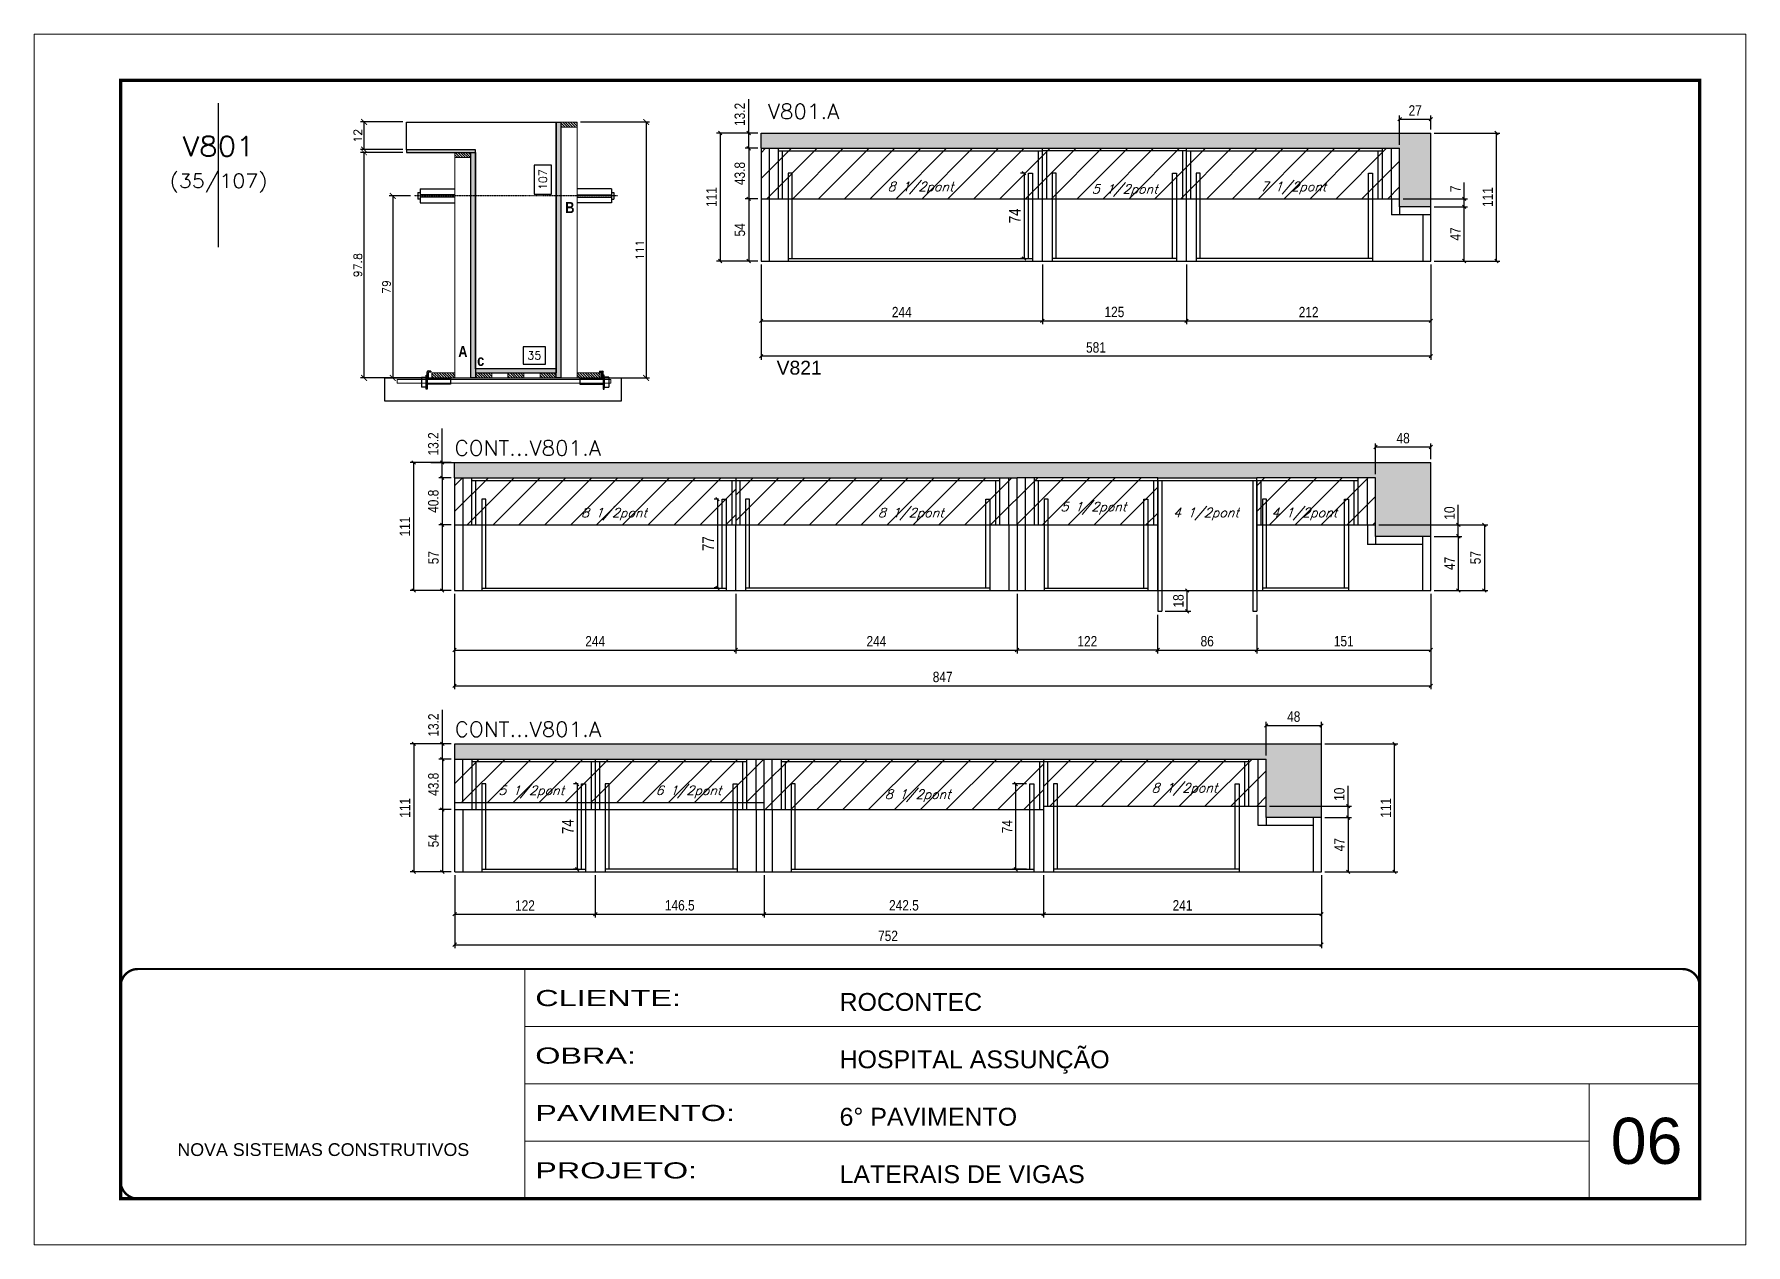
# Model space of a CAD drawing. Extents: x -20960 to -5926, y -2106 to 21915.
# Drawn here: x -10608 to -9123, y 19717 to 20767 of the extents above; entities that cross this region are included whole.
import ezdxf
from ezdxf.enums import TextEntityAlignment as Align

# ---------------------------------------------------------------- set-up
doc = ezdxf.new("R2010")
doc.units = 0
for name, pattern in [('CONTINUO', [0]), ('DASHED', [0.75, 0.5, -0.25]), ('HIDDEN', [0.375, 0.25, -0.125])]:
    doc.linetypes.add(name, pattern=pattern)
for name, color, linetype in [('5', 5, 'Continuous'), ('barrote', 251, 'Continuous'), ('COTA', 241, 'Continuous'), ('Cota Seção (2x)', 4, 'Continuous'), ('detalhes', 4, 'Continuous'), ('Painéis', 200, 'Continuous'), ('presilha', 1, 'Continuous'), ('Reaproveitamento', 251, 'Continuous'), ('SARR_2.2x7', 40, 'Continuous'), ('SARR_3.5x7', 81, 'Continuous'), ('TENSOR', 3, 'Continuous'), ('texto', 7, 'Continuous'), ('Texto de Titulo', 7, 'Continuous'), ('Texto Qtd Sarr', 242, 'Continuous')]:
    doc.layers.add(name, color=color, linetype=linetype)
for name, color, linetype, lineweight in [('CARIMBO', 255, 'Continuous', 9), ('CONCRETO', 251, 'Continuous', 25), ('Folhas', 255, 'Continuous', 9), ('Hachura', 251, 'Continuous', 9), ('Madeira', 126, 'Continuous', 18), ('SARRAFO DE PRESSAO', 251, 'DASHED', 9), ('SCO-___-LAJ', 2, 'Continuous', 0), ('Texto Seção', 7, 'Continuous', 15)]:
    doc.layers.add(name, color=color, linetype=linetype, lineweight=lineweight)
doc.styles.add('ARIAL', font='arial.ttf')
doc.styles.add('COTA TECNICA', font='techl___.ttf', dxfattribs={"height": 10})
doc.styles.add('COTA TECNICA-50', font='techl___.ttf', dxfattribs={"height": 9})
doc.styles.add('REGUA-120', font='ROMANS.shx', dxfattribs={"height": 15})
doc.styles.add('Romans', font='romans.shx')
doc.styles.get("Standard").update_dxf_attribs({"font": 'arial.ttf'})
doc.styles.add('TECNICA', font='techb___.ttf', dxfattribs={"height": 10})
doc.styles.add('Tecnologia', font='')
doc.styles.get('Tecnologia').set_extended_font_data('Forgotten Futurist')
doc.dimstyles.new('COTA PAINEL-50', dxfattribs={"dimtxt": 9, "dimasz": 3, "dimexe": 3, "dimexo": 3, "dimgap": 3, "dimtad": 1, "dimdec": 1, "dimzin": 12, "dimdsep": 46, "dimtxsty": 'COTA TECNICA-50', "dimblk1": 'OBLIQUE', "dimblk2": 'OBLIQUE', "dimsah": 1, "dimcen": 0.9, "dimclrd": 4, "dimclre": 4, "dimclrt": 240, "dimadec": 1, "dimazin": 3, "dimtfac": 1, "dimtdec": 1, "dimtmove": 0, "dimatfit": 3, "dimfxl": 1, "dimtolj": 1, "dimtzin": 12, "dimarcsym": 0})
doc.dimstyles.new('Cota Seção (2x)', dxfattribs={"dimtxt": 7, "dimasz": 5, "dimexe": 3, "dimexo": 3, "dimgap": 2, "dimtad": 3, "dimdec": 1, "dimlfac": 0.5, "dimzin": 12, "dimdsep": 46, "dimtxsty": 'Romans', "dimblk": 'ARCHTICK', "dimcen": 0, "dimclrd": 4, "dimclre": 4, "dimclrt": 1, "dimadec": 1, "dimazin": 3, "dimtfac": 1, "dimtdec": 1, "dimtmove": 0, "dimatfit": 3, "dimldrblk": 'OBLIQUE', "dimfxl": 1, "dimtolj": 1, "dimtzin": 12, "dimarcsym": 0})
doc.dimstyles.new('Cota Seção interna', dxfattribs={"dimtxt": 7, "dimasz": 6, "dimexe": 0.18, "dimexo": 2, "dimgap": -4, "dimtad": 3, "dimdec": 1, "dimlfac": 0.5, "dimzin": 12, "dimdsep": 46, "dimtxsty": 'Romans', "dimblk": 'ARCHTICK', "dimcen": 0.09, "dimse1": 1, "dimse2": 1, "dimsd1": 1, "dimsd2": 1, "dimclrd": 180, "dimclre": 5, "dimclrt": 1, "dimadec": 0, "dimazin": 3, "dimtfac": 1, "dimtdec": 1, "dimtofl": 0, "dimtmove": 0, "dimatfit": 3, "dimldrblk": 'ARCHTICK', "dimfxl": 1, "dimtolj": 1, "dimtzin": 0, "dimarcsym": 0})
doc.dimstyles.new('PAINEL', dxfattribs={"dimtxt": 10, "dimasz": 3, "dimexe": 3, "dimexo": 3, "dimgap": 3, "dimtad": 1, "dimdec": 1, "dimzin": 12, "dimdsep": 46, "dimtxsty": 'COTA TECNICA', "dimblk1": 'OBLIQUE', "dimblk2": 'OBLIQUE', "dimsah": 1, "dimcen": 0.9, "dimclrd": 4, "dimclre": 4, "dimclrt": 240, "dimadec": 1, "dimazin": 3, "dimtfac": 1, "dimtdec": 1, "dimtmove": 0, "dimatfit": 3, "dimfxl": 1, "dimtolj": 1, "dimtzin": 12, "dimarcsym": 0})
pattern_1 = [(45, (-7119.516, -1589.344), (-11.22532, 11.22532), [])]
pattern_2 = [(50, (233.42, 0), (5.4655401, -0.4781726), [0.5715, -6.2865]), (355, (233.42, 0), (-1.0573026, 5.7317054), [0.4572, -5.0292175]), (100.451445, (233.8754, -0.04), (4.4082374, 5.2535326), [0.4857003, -5.3427073]), (46.1842, (233.42, 1.524), (8.1323712, -1.2612698), [0.85725, -9.42975]), (96.635558, (234.098, 1.419), (7.122124, 7.4227837), [0.7285507, -8.0140682]), (351.18415, (233.42, 1.524), (7.122124, 7.4227837), [0.685799, -7.543792]), (21, (234.182, 1.143), (4.5484317, -3.06795595), [0.5715, -6.2865]), (326, (234.182, 1.143), (1.8540609, 5.525639), [0.4572, -5.0292]), (71.451445, (234.561, 0.8873), (6.4024926, 2.4576831), [0.4857003, -5.3426981]), (37.5, (233.42, 0), (0.0926581, 2.53665117), [0, -4.96824, 0, -5.1054, 0, -5.04825]), (7.5, (233.42, 0), (2.00458988, 3.00541724), [0, -2.91084, 0, -4.85394, 0, -1.92405]), (327.5, (231.7207, 0), (4.06771786, -0.17186232), [0, -1.905, 0, -5.9436, 0, -7.8867]), (317.5, (230.9587, 0), (4.44387544, 0.76279473), [0, -2.4765, 0, -3.94716, 0, -5.6007])]

msp = doc.modelspace()

# ---------------------------------------------------------------- texts
at = {"layer": '5', "linetype": 'Continuous'}
msp.add_text('V821', height=12, rotation=0.00004, dxfattribs=at).set_placement((-9964.37, 20471.56))
at = {"layer": 'CARIMBO', "style": 'ARIAL'}
msp.add_text('06', height=40, dxfattribs=at).set_placement((-9240.64, 19786.96))
at = {"layer": 'detalhes', "style": 'TECNICA'}
for s, p in [('B', (-10147.73, 20611.68)), ('A', (-10240.56, 20486.84)), ('c', (-10224.18, 20479.15))]:
    msp.add_text(s, height=9.6, dxfattribs=at).set_placement(p)
at = {"layer": 'texto', "color": 2, "char_height": 8, "attachment_point": 5, "style": 'Romans'}
for s, insert in [('{\\Q19;\\C256;8 1/2pont}', (-9839.52, 20633.37)), ('{\\Q19;\\C256;5 1/2pont}', (-9662.35, 20631.27)), ('{\\Q19;\\C256;7 1/2pont}', (-9515.99, 20633.37)), ('{\\Q19;\\C256;5 1/2pont}', (-9689.51, 20355.7)), ('{\\Q19;\\C256;8 1/2pont}', (-10105.46, 20350.54)), ('{\\Q19;\\C256;8 1/2pont}', (-9847.93, 20350.54)), ('{\\Q19;\\C256;4 1/2pont}', (-9591.86, 20350.62)), ('{\\Q19;\\C256;4 1/2pont}', (-9506.52, 20350.62)), ('{\\Q19;\\C256;5 1/2pont}', (-10177.3, 20109.62)), ('{\\Q19;\\C256;6 1/2pont}', (-10040.83, 20109.62)), ('{\\Q19;\\C256;8 1/2pont}', (-9841.93, 20106.3)), ('{\\Q19;\\C256;8 1/2pont}', (-9610.53, 20111.79))]:
    msp.add_mtext(s, dxfattribs=dict(at, insert=insert))
at = {"layer": 'Texto Seção', "style": 'REGUA-120', "width": 1.05}
for s, p in [('V801.A', (-9972.01, 20693.32)), ('CONT...V801.A', (-10243.76, 20401.42)), ('CONT...V801.A', (-10243.65, 20157.5))]:
    msp.add_text(s, height=13, dxfattribs=at).set_placement(p)

# ---------------------------------------------------------------- blocks, each defined once
blk = doc.blocks.new('9999999999')
at = {"color": 30, "linetype": 'CONTINUO'}
for p, q in [((98564.6, 34230.2), (98564.6, 34429.4)), ((98564.6, 34379.6), (99584, 34379.6)), ((98564.6, 34329.8), (99488, 34329.8)), ((99584, 34329.8), (99488, 34329.8)), ((99488, 34329.8), (99488, 34230.2)), ((98564.6, 34280), (99488, 34280))]:
    blk.add_line(p, q, dxfattribs=at)
at = {"color": 30, "linetype": 'CONTINUO', "const_width": 2}
blk.add_lwpolyline([(99584, 34230.2), (99584, 34414.4, 0.414214), (99569, 34429.4), (98229, 34429.4, 0.414214), (98214, 34414.4), (98214, 34245.2, 0.414214), (98229, 34230.2), (99584, 34230.2)], format="xyb", dxfattribs=at)
at = {"layer": 'Folhas'}
blk.add_lwpolyline([(98139, 34190.2), (99624, 34190.2), (99624, 35240.2), (98139, 35240.2)], close=True, dxfattribs=at)
at = {"layer": 'Folhas', "color": 30, "const_width": 3}
blk.add_lwpolyline([(98214, 34230.2), (99584, 34230.2), (99584, 35200.2), (98214, 35200.2)], close=True, dxfattribs=at)
at = {"color": 7, "linetype": 'Continuous', "ltscale": 5, "style": 'ARIAL'}
for s, height, p in [('ROCONTEC', 15.48, (98837.7, 34393.1)), ('HOSPITAL ASSUNÇÃO', 15.483, (98837.7, 34343.3)), ('6° PAVIMENTO', 15.483, (98837.7, 34293.5)), ('NOVA SISTEMAS CONSTRUTIVOS', 11.059, (98263.2, 34267.2)), ('LATERAIS DE VIGAS', 15.483, (98837.7, 34243.7))]:
    blk.add_text(s, height=height, dxfattribs=at).set_placement(p)
at = {"layer": 'Folhas', "color": 7, "style": 'Tecnologia', "width": 1.5}
for s, p in [('CLIENTE:', (98573.7, 34397.2)), ('OBRA:', (98573.7, 34347.3)), ('PAVIMENTO:', (98573.7, 34297.5)), ('PROJETO:', (98573.7, 34247.7))]:
    blk.add_text(s, height=14, dxfattribs=at).set_placement(p)
blk = doc.blocks.new('_Oblique')
at = {"color": 0, "linetype": 'ByBlock', "lineweight": -2}
blk.add_line((-0.5, -0.5), (0.5, 0.5), dxfattribs=at)
blk = doc.blocks.new('*D490')
at = {"layer": 'COTA', "color": 4, "lineweight": -2, "transparency": 16777216}
for p, q in [((-9977.8, 20567.1), (-9977.8, 20515.3)), ((-9733.8, 20567.1), (-9733.8, 20515.3)), ((-9977.8, 20518.3), (-9733.8, 20518.3))]:
    blk.add_line(p, q, dxfattribs=at)
at = {"layer": 'Defpoints', "color": 0, "transparency": 16777216}
for p in [(-9977.8, 20570.1), (-9733.8, 20570.1), (-9733.8, 20518.3)]:
    blk.add_point(p, dxfattribs=at)
at = {"layer": 'COTA', "color": 4, "lineweight": -2, "transparency": 16777216, "xscale": 3, "yscale": 3, "zscale": 3, "rotation": 180}
blk.add_blockref('_Oblique', (-9977.8, 20518.3), dxfattribs=at)
at = {"layer": 'COTA', "color": 4, "lineweight": -2, "transparency": 16777216, "xscale": 3, "yscale": 3, "zscale": 3}
blk.add_blockref('_Oblique', (-9733.8, 20518.3), dxfattribs=at)
at = {"layer": 'COTA', "color": 240, "transparency": 16777216, "insert": (-9855.8, 20525.8), "char_height": 9, "attachment_point": 5, "style": 'COTA TECNICA-50'}
blk.add_mtext('\\A1;244', dxfattribs=at)
blk = doc.blocks.new('*D491')
at = {"layer": 'COTA', "color": 4, "lineweight": -2, "transparency": 16777216}
for p, q in [((-9733.8, 20567.1), (-9733.8, 20515.3)), ((-9608.8, 20567.1), (-9608.8, 20515.3)), ((-9733.8, 20518.3), (-9608.8, 20518.3))]:
    blk.add_line(p, q, dxfattribs=at)
at = {"layer": 'Defpoints', "color": 0, "transparency": 16777216}
for p in [(-9733.8, 20570.1), (-9608.8, 20570.1), (-9608.8, 20518.3)]:
    blk.add_point(p, dxfattribs=at)
at = {"layer": 'COTA', "color": 4, "lineweight": -2, "transparency": 16777216, "xscale": 3, "yscale": 3, "zscale": 3, "rotation": 180}
blk.add_blockref('_Oblique', (-9733.8, 20518.3), dxfattribs=at)
at = {"layer": 'COTA', "color": 4, "lineweight": -2, "transparency": 16777216, "xscale": 3, "yscale": 3, "zscale": 3}
blk.add_blockref('_Oblique', (-9608.8, 20518.3), dxfattribs=at)
at = {"layer": 'COTA', "color": 240, "transparency": 16777216, "insert": (-9671.3, 20525.9), "char_height": 9, "attachment_point": 5, "style": 'COTA TECNICA-50'}
blk.add_mtext('\\A1;125', dxfattribs=at)
blk = doc.blocks.new('*D492')
at = {"layer": 'COTA', "color": 4, "lineweight": -2, "transparency": 16777216}
for p, q in [((-9608.8, 20567.1), (-9608.8, 20515.3)), ((-9396.8, 20567.1), (-9396.8, 20515.3)), ((-9608.8, 20518.3), (-9396.8, 20518.3))]:
    blk.add_line(p, q, dxfattribs=at)
at = {"layer": 'Defpoints', "color": 0, "transparency": 16777216}
for p in [(-9608.8, 20570.1), (-9396.8, 20570.1), (-9396.8, 20518.3)]:
    blk.add_point(p, dxfattribs=at)
at = {"layer": 'COTA', "color": 4, "lineweight": -2, "transparency": 16777216, "xscale": 3, "yscale": 3, "zscale": 3, "rotation": 180}
blk.add_blockref('_Oblique', (-9608.8, 20518.3), dxfattribs=at)
at = {"layer": 'COTA', "color": 4, "lineweight": -2, "transparency": 16777216, "xscale": 3, "yscale": 3, "zscale": 3}
blk.add_blockref('_Oblique', (-9396.8, 20518.3), dxfattribs=at)
at = {"layer": 'COTA', "color": 240, "transparency": 16777216, "insert": (-9502.8, 20525.8), "char_height": 9, "attachment_point": 5, "style": 'COTA TECNICA-50'}
blk.add_mtext('\\A1;212', dxfattribs=at)
blk = doc.blocks.new('*D493')
at = {"layer": 'COTA', "color": 4, "lineweight": -2, "transparency": 16777216}
for p, q in [((-10243.8, 20281.3), (-10243.8, 20229.7)), ((-9999.8, 20281.3), (-9999.8, 20229.7)), ((-10243.8, 20232.7), (-9999.8, 20232.7))]:
    blk.add_line(p, q, dxfattribs=at)
at = {"layer": 'Defpoints', "color": 0, "transparency": 16777216}
for p in [(-10243.8, 20284.3), (-9999.8, 20284.3), (-9999.8, 20232.7)]:
    blk.add_point(p, dxfattribs=at)
at = {"layer": 'COTA', "color": 4, "lineweight": -2, "transparency": 16777216, "xscale": 3, "yscale": 3, "zscale": 3, "rotation": 180}
blk.add_blockref('_Oblique', (-10243.8, 20232.7), dxfattribs=at)
at = {"layer": 'COTA', "color": 4, "lineweight": -2, "transparency": 16777216, "xscale": 3, "yscale": 3, "zscale": 3}
blk.add_blockref('_Oblique', (-9999.8, 20232.7), dxfattribs=at)
at = {"layer": 'COTA', "color": 240, "transparency": 16777216, "insert": (-10121.8, 20240.3), "char_height": 9, "attachment_point": 5, "style": 'COTA TECNICA-50'}
blk.add_mtext('\\A1;244', dxfattribs=at)
blk = doc.blocks.new('*D494')
at = {"layer": 'COTA', "color": 4, "lineweight": -2, "transparency": 16777216}
for p, q in [((-9999.8, 20281.3), (-9999.8, 20229.7)), ((-9755.8, 20281.3), (-9755.8, 20229.7)), ((-9999.8, 20232.7), (-9755.8, 20232.7))]:
    blk.add_line(p, q, dxfattribs=at)
at = {"layer": 'Defpoints', "color": 0, "transparency": 16777216}
for p in [(-9999.8, 20284.3), (-9755.8, 20284.3), (-9755.8, 20232.7)]:
    blk.add_point(p, dxfattribs=at)
at = {"layer": 'COTA', "color": 4, "lineweight": -2, "transparency": 16777216, "xscale": 3, "yscale": 3, "zscale": 3, "rotation": 180}
blk.add_blockref('_Oblique', (-9999.8, 20232.7), dxfattribs=at)
at = {"layer": 'COTA', "color": 4, "lineweight": -2, "transparency": 16777216, "xscale": 3, "yscale": 3, "zscale": 3}
blk.add_blockref('_Oblique', (-9755.8, 20232.7), dxfattribs=at)
at = {"layer": 'COTA', "color": 240, "transparency": 16777216, "insert": (-9877.8, 20240.3), "char_height": 9, "attachment_point": 5, "style": 'COTA TECNICA-50'}
blk.add_mtext('\\A1;244', dxfattribs=at)
blk = doc.blocks.new('*D495')
at = {"layer": 'COTA', "color": 4, "lineweight": -2, "transparency": 16777216}
for p, q in [((-9755.8, 20281.3), (-9755.8, 20229.7)), ((-9633.8, 20263.3), (-9633.8, 20229.7)), ((-9633.8, 20232.7), (-9755.8, 20232.7))]:
    blk.add_line(p, q, dxfattribs=at)
at = {"layer": 'Defpoints', "color": 0, "transparency": 16777216}
for p in [(-9755.8, 20284.3), (-9633.8, 20266.3), (-9755.8, 20232.7)]:
    blk.add_point(p, dxfattribs=at)
at = {"layer": 'COTA', "color": 4, "lineweight": -2, "transparency": 16777216, "xscale": 3, "yscale": 3, "zscale": 3, "rotation": 180}
blk.add_blockref('_Oblique', (-9755.8, 20232.7), dxfattribs=at)
at = {"layer": 'COTA', "color": 4, "lineweight": -2, "transparency": 16777216, "xscale": 3, "yscale": 3, "zscale": 3}
blk.add_blockref('_Oblique', (-9633.8, 20232.7), dxfattribs=at)
at = {"layer": 'COTA', "color": 240, "transparency": 16777216, "insert": (-9694.8, 20240.3), "char_height": 9, "attachment_point": 5, "style": 'COTA TECNICA-50'}
blk.add_mtext('\\A1;122', dxfattribs=at)
blk = doc.blocks.new('*D496')
at = {"layer": 'COTA', "color": 4, "lineweight": -2, "transparency": 16777216}
for p, q in [((-9633.8, 20263.3), (-9633.8, 20229.7)), ((-9547.8, 20263.3), (-9547.8, 20229.7)), ((-9633.8, 20232.7), (-9547.8, 20232.7))]:
    blk.add_line(p, q, dxfattribs=at)
at = {"layer": 'Defpoints', "color": 0, "transparency": 16777216}
for p in [(-9633.8, 20266.3), (-9547.8, 20266.3), (-9547.8, 20232.7)]:
    blk.add_point(p, dxfattribs=at)
at = {"layer": 'COTA', "color": 4, "lineweight": -2, "transparency": 16777216, "xscale": 3, "yscale": 3, "zscale": 3, "rotation": 180}
blk.add_blockref('_Oblique', (-9633.8, 20232.7), dxfattribs=at)
at = {"layer": 'COTA', "color": 4, "lineweight": -2, "transparency": 16777216, "xscale": 3, "yscale": 3, "zscale": 3}
blk.add_blockref('_Oblique', (-9547.8, 20232.7), dxfattribs=at)
at = {"layer": 'COTA', "color": 240, "transparency": 16777216, "insert": (-9590.8, 20240.3), "char_height": 9, "attachment_point": 5, "style": 'COTA TECNICA-50'}
blk.add_mtext('\\A1;86', dxfattribs=at)
blk = doc.blocks.new('*D497')
at = {"layer": 'COTA', "color": 4, "lineweight": -2, "transparency": 16777216}
for p, q in [((-10243.7, 20037.3), (-10243.7, 20000.6)), ((-10121.7, 20037.3), (-10121.7, 20000.6)), ((-10243.7, 20003.6), (-10121.7, 20003.6))]:
    blk.add_line(p, q, dxfattribs=at)
at = {"layer": 'Defpoints', "color": 0, "transparency": 16777216}
for p in [(-10243.7, 20040.3), (-10121.7, 20040.3), (-10121.7, 20003.6)]:
    blk.add_point(p, dxfattribs=at)
at = {"layer": 'COTA', "color": 4, "lineweight": -2, "transparency": 16777216, "xscale": 3, "yscale": 3, "zscale": 3, "rotation": 180}
blk.add_blockref('_Oblique', (-10243.7, 20003.6), dxfattribs=at)
at = {"layer": 'COTA', "color": 4, "lineweight": -2, "transparency": 16777216, "xscale": 3, "yscale": 3, "zscale": 3}
blk.add_blockref('_Oblique', (-10121.7, 20003.6), dxfattribs=at)
at = {"layer": 'COTA', "color": 240, "transparency": 16777216, "insert": (-10182.7, 20011.1), "char_height": 9, "attachment_point": 5, "style": 'COTA TECNICA-50'}
blk.add_mtext('\\A1;122', dxfattribs=at)
blk = doc.blocks.new('*D498')
at = {"layer": 'COTA', "color": 4, "lineweight": -2, "transparency": 16777216}
for p, q in [((-10121.7, 20037.3), (-10121.7, 20000.6)), ((-9975.2, 20037.3), (-9975.2, 20000.6)), ((-10121.7, 20003.6), (-9975.2, 20003.6))]:
    blk.add_line(p, q, dxfattribs=at)
at = {"layer": 'Defpoints', "color": 0, "transparency": 16777216}
for p in [(-10121.7, 20040.3), (-9975.2, 20040.3), (-9975.2, 20003.6)]:
    blk.add_point(p, dxfattribs=at)
at = {"layer": 'COTA', "color": 4, "lineweight": -2, "transparency": 16777216, "xscale": 3, "yscale": 3, "zscale": 3, "rotation": 180}
blk.add_blockref('_Oblique', (-10121.7, 20003.6), dxfattribs=at)
at = {"layer": 'COTA', "color": 4, "lineweight": -2, "transparency": 16777216, "xscale": 3, "yscale": 3, "zscale": 3}
blk.add_blockref('_Oblique', (-9975.2, 20003.6), dxfattribs=at)
at = {"layer": 'COTA', "color": 240, "transparency": 16777216, "insert": (-10048.4, 20011.2), "char_height": 9, "attachment_point": 5, "style": 'COTA TECNICA-50'}
blk.add_mtext('\\A1;146.5', dxfattribs=at)
blk = doc.blocks.new('*D499')
at = {"layer": 'COTA', "color": 4, "lineweight": -2, "transparency": 16777216}
for p, q in [((-9975.2, 20037.3), (-9975.2, 20000.6)), ((-9732.7, 20037.3), (-9732.7, 20000.6)), ((-9975.2, 20003.6), (-9732.7, 20003.6))]:
    blk.add_line(p, q, dxfattribs=at)
at = {"layer": 'Defpoints', "color": 0, "transparency": 16777216}
for p in [(-9975.2, 20040.3), (-9732.7, 20040.3), (-9732.7, 20003.6)]:
    blk.add_point(p, dxfattribs=at)
at = {"layer": 'COTA', "color": 4, "lineweight": -2, "transparency": 16777216, "xscale": 3, "yscale": 3, "zscale": 3, "rotation": 180}
blk.add_blockref('_Oblique', (-9975.2, 20003.6), dxfattribs=at)
at = {"layer": 'COTA', "color": 4, "lineweight": -2, "transparency": 16777216, "xscale": 3, "yscale": 3, "zscale": 3}
blk.add_blockref('_Oblique', (-9732.7, 20003.6), dxfattribs=at)
at = {"layer": 'COTA', "color": 240, "transparency": 16777216, "insert": (-9853.9, 20011.2), "char_height": 9, "attachment_point": 5, "style": 'COTA TECNICA-50'}
blk.add_mtext('\\A1;242.5', dxfattribs=at)
blk = doc.blocks.new('*D500')
at = {"layer": 'COTA', "color": 4, "lineweight": -2, "transparency": 16777216}
for p, q in [((-9732.7, 20037.3), (-9732.7, 20000.6)), ((-9491.7, 20037.3), (-9491.7, 20000.6)), ((-9732.7, 20003.6), (-9491.7, 20003.6))]:
    blk.add_line(p, q, dxfattribs=at)
at = {"layer": 'Defpoints', "color": 0, "transparency": 16777216}
for p in [(-9732.7, 20040.3), (-9491.7, 20040.3), (-9491.7, 20003.6)]:
    blk.add_point(p, dxfattribs=at)
at = {"layer": 'COTA', "color": 4, "lineweight": -2, "transparency": 16777216, "xscale": 3, "yscale": 3, "zscale": 3, "rotation": 180}
blk.add_blockref('_Oblique', (-9732.7, 20003.6), dxfattribs=at)
at = {"layer": 'COTA', "color": 4, "lineweight": -2, "transparency": 16777216, "xscale": 3, "yscale": 3, "zscale": 3}
blk.add_blockref('_Oblique', (-9491.7, 20003.6), dxfattribs=at)
at = {"layer": 'COTA', "color": 240, "transparency": 16777216, "insert": (-9612.2, 20011.2), "char_height": 9, "attachment_point": 5, "style": 'COTA TECNICA-50'}
blk.add_mtext('\\A1;241', dxfattribs=at)
blk = doc.blocks.new('titulo1')
at = {"layer": 'Defpoints', "color": 252, "linetype": 'HIDDEN', "ltscale": 2}
blk.add_line((0, 0), (0, 125), dxfattribs=at)
at = {"layer": 'Defpoints', "style": 'Romans', "oblique": 15}
blk.add_attdef('FOLHA', text='', height=10, dxfattribs=at).set_placement((0, 15.6), align=Align.MIDDLE_CENTER)
at = {"layer": 'Texto Qtd Sarr', "color": 3, "style": 'Romans', "oblique": 15}
for tag, height, p in [('TITULO', 17, (0, 71.4)), ('SEÇÃO', 12, (0, 41.5))]:
    blk.add_attdef(tag, text='', height=height, dxfattribs=at).set_placement(p, align=Align.MIDDLE_CENTER)
blk = doc.blocks.new('_ArchTick')
at = {"color": 0, "linetype": 'ByBlock', "const_width": 0.15}
blk.add_lwpolyline([(-0.5, -0.5), (0.5, 0.5)], dxfattribs=at)
blk = doc.blocks.new('*D501')
at = {"layer": 'COTA', "color": 4, "lineweight": -2, "transparency": 16777216}
for p, q in [((-10288.6, 20664.3), (-10325.3, 20664.3)), ((-10322.3, 20468.7), (-10322.3, 20664.3)), ((-10271, 20468.7), (-10325.3, 20468.7))]:
    blk.add_line(p, q, dxfattribs=at)
at = {"layer": 'Defpoints', "color": 0, "transparency": 16777216}
for p in [(-10322.3, 20664.3), (-10285.6, 20664.3), (-10268, 20468.7)]:
    blk.add_point(p, dxfattribs=at)
at = {"layer": 'COTA', "color": 4, "lineweight": -2, "transparency": 16777216, "xscale": 5, "yscale": 5, "zscale": 5}
for p, rotation in [((-10322.3, 20664.3), 90), ((-10322.3, 20468.7), 270)]:
    blk.add_blockref('_ArchTick', p, dxfattribs=dict(at, rotation=rotation))
at = {"layer": 'COTA', "color": 1, "transparency": 16777216, "insert": (-10327.8, 20566.5), "char_height": 7, "attachment_point": 5, "rotation": 90, "style": 'Romans'}
blk.add_mtext('\\A1;97.8', dxfattribs=at)
blk = doc.blocks.new('*D502')
at = {"layer": 'COTA', "color": 4, "lineweight": -2, "transparency": 16777216}
for p, q in [((-10288.6, 20690.7), (-10325.3, 20690.7)), ((-10322.3, 20666.7), (-10322.3, 20690.7)), ((-10288.6, 20666.7), (-10325.3, 20666.7))]:
    blk.add_line(p, q, dxfattribs=at)
at = {"layer": 'Defpoints', "color": 0, "transparency": 16777216}
for p in [(-10322.3, 20690.7), (-10285.6, 20690.7), (-10285.6, 20666.7)]:
    blk.add_point(p, dxfattribs=at)
at = {"layer": 'COTA', "color": 4, "lineweight": -2, "transparency": 16777216, "xscale": 5, "yscale": 5, "zscale": 5}
for p, rotation in [((-10322.3, 20690.7), 90), ((-10322.3, 20666.7), 270)]:
    blk.add_blockref('_ArchTick', p, dxfattribs=dict(at, rotation=rotation))
at = {"layer": 'COTA', "color": 1, "transparency": 16777216, "insert": (-10327.8, 20678.7), "char_height": 7, "attachment_point": 5, "rotation": 90, "style": 'Romans'}
blk.add_mtext('\\A1;12', dxfattribs=at)
blk = doc.blocks.new('*D503')
at = {"layer": 'Cota Seção (2x)', "color": 180, "lineweight": -2, "transparency": 16777216}
for p, q in [((-10159.6, 20653.2), (-10174.6, 20653.2)), ((-10174.6, 20653.2), (-10174.6, 20628.2)), ((-10159.6, 20628.2), (-10159.6, 20653.2)), ((-10174.6, 20628.2), (-10159.6, 20628.2))]:
    blk.add_line(p, q, dxfattribs=at)
at = {"layer": 'Defpoints', "color": 0, "transparency": 16777216}
for p in [(-10225.6, 20690.7), (-10155.6, 20690.7), (-10225.6, 20476.7)]:
    blk.add_point(p, dxfattribs=at)
at = {"layer": 'Cota Seção (2x)', "color": 1, "transparency": 16777216, "insert": (-10167.1, 20640.7), "char_height": 7, "attachment_point": 5, "rotation": 90, "style": 'Romans'}
blk.add_mtext('\\A1;107', dxfattribs=at)
blk = doc.blocks.new('PRESILHA METÁLICA 1')
at = {"layer": 'presilha'}
for p, q in [((0, 13), (6, 13)), ((0, 13), (0, 0)), ((6, 0), (0, 0)), ((6, 15.5), (7.5, 15.5)), ((6, -2.5), (6, 15.5)), ((6, 13), (6, 0)), ((7.5, 10.6), (7.5, 19.9)), ((7.5, 15.5), (7.5, -2.5)), ((37.5, 4.1), (7.5, 4.1)), ((12, 21), (8.6, 21)), ((9, 11.6), (9, 18.9)), ((12, 19.5), (9.6, 19.5)), ((37.5, 11), (9.6, 11)), ((12, 21), (12, 19.5)), ((37.5, 11), (37.5, 4.1)), ((7.5, -2.5), (6, -2.5))]:
    blk.add_line(p, q, dxfattribs=at)
for centre, radius, start, end in [((8.6, 19.9), 1.14, 90, 180), ((9.6, 18.9), 0.57, 90, 180), ((9.6, 11.6), 0.57, 180, 270)]:
    blk.add_arc(centre, radius, start, end, dxfattribs=at)
blk = doc.blocks.new('*D487')
at = {"layer": 'Cota Seção (2x)', "color": 180, "lineweight": -2, "transparency": 16777216}
for p, q in [((-10164.9, 20495.7), (-10184.2, 20495.7)), ((-10184.2, 20495.7), (-10184.2, 20480.7)), ((-10164.9, 20480.7), (-10164.9, 20495.7)), ((-10184.2, 20480.7), (-10164.9, 20480.7))]:
    blk.add_line(p, q, dxfattribs=at)
at = {"layer": 'Defpoints', "color": 0, "transparency": 16777216}
for p in [(-10225.6, 20476.7), (-10225.6, 20468.7), (-10155.6, 20468.7)]:
    blk.add_point(p, dxfattribs=at)
at = {"layer": 'Cota Seção (2x)', "color": 1, "transparency": 16777216, "insert": (-10174.6, 20488.2), "char_height": 7, "attachment_point": 5, "style": 'Romans'}
blk.add_mtext('\\A1;35', dxfattribs=at)
blk = doc.blocks.new('*D488')
at = {"layer": 'COTA', "color": 4, "lineweight": -2, "transparency": 16777216}
for p, q in [((-10134.6, 20690.7), (-10074.6, 20690.7)), ((-10077.6, 20690.7), (-10077.6, 20468.7)), ((-10134.6, 20468.7), (-10074.6, 20468.7))]:
    blk.add_line(p, q, dxfattribs=at)
at = {"layer": 'Defpoints', "color": 0, "transparency": 16777216}
for p in [(-10137.6, 20690.7), (-10137.6, 20468.7), (-10077.6, 20468.7)]:
    blk.add_point(p, dxfattribs=at)
at = {"layer": 'COTA', "color": 4, "lineweight": -2, "transparency": 16777216, "xscale": 5, "yscale": 5, "zscale": 5}
for p, rotation in [((-10077.6, 20690.7), 90), ((-10077.6, 20468.7), 270)]:
    blk.add_blockref('_ArchTick', p, dxfattribs=dict(at, rotation=rotation))
at = {"layer": 'COTA', "color": 1, "transparency": 16777216, "insert": (-10083.1, 20579.7), "char_height": 7, "attachment_point": 5, "rotation": 90, "style": 'Romans'}
blk.add_mtext('\\A1;111', dxfattribs=at)
blk = doc.blocks.new('*D489')
at = {"layer": 'COTA', "color": 4, "lineweight": -2, "transparency": 16777216}
for p, q in [((-10281.9, 20626.6), (-10300.4, 20626.6)), ((-10297.4, 20626.6), (-10297.4, 20468.7)), ((-10281.9, 20468.7), (-10300.4, 20468.7))]:
    blk.add_line(p, q, dxfattribs=at)
at = {"layer": 'Defpoints', "color": 0, "transparency": 16777216}
for p in [(-10278.9, 20626.6), (-10297.4, 20468.7), (-10278.9, 20468.7)]:
    blk.add_point(p, dxfattribs=at)
at = {"layer": 'COTA', "color": 4, "lineweight": -2, "transparency": 16777216, "xscale": 5, "yscale": 5, "zscale": 5}
for p, rotation in [((-10297.4, 20626.6), 90), ((-10297.4, 20468.7), 270)]:
    blk.add_blockref('_ArchTick', p, dxfattribs=dict(at, rotation=rotation))
at = {"layer": 'COTA', "color": 1, "transparency": 16777216, "insert": (-10302.9, 20547.6), "char_height": 7, "attachment_point": 5, "rotation": 90, "style": 'Romans'}
blk.add_mtext('\\A1;79', dxfattribs=at)
blk = doc.blocks.new('*D504')
at = {"layer": 'COTA', "color": 4, "lineweight": -2, "transparency": 16777216}
for p, q in [((-9977.8, 20567.1), (-9977.8, 20484.5)), ((-9396.8, 20567.1), (-9396.8, 20484.5)), ((-9396.8, 20487.5), (-9977.8, 20487.5))]:
    blk.add_line(p, q, dxfattribs=at)
at = {"layer": 'Defpoints', "color": 0, "transparency": 16777216}
for p in [(-9977.8, 20570.1), (-9396.8, 20570.1), (-9977.8, 20487.5)]:
    blk.add_point(p, dxfattribs=at)
at = {"layer": 'COTA', "color": 4, "lineweight": -2, "transparency": 16777216, "xscale": 3, "yscale": 3, "zscale": 3, "rotation": 180}
blk.add_blockref('_Oblique', (-9977.8, 20487.5), dxfattribs=at)
at = {"layer": 'COTA', "color": 4, "lineweight": -2, "transparency": 16777216, "xscale": 3, "yscale": 3, "zscale": 3}
blk.add_blockref('_Oblique', (-9396.8, 20487.5), dxfattribs=at)
at = {"layer": 'COTA', "color": 240, "transparency": 16777216, "insert": (-9687.3, 20495.1), "char_height": 9, "attachment_point": 5, "style": 'COTA TECNICA-50'}
blk.add_mtext('\\A1;581', dxfattribs=at)
blk = doc.blocks.new('*D532')
at = {"layer": 'COTA', "color": 4, "lineweight": -2, "transparency": 16777216}
for p, q in [((-9988.6, 20681.1), (-9988.6, 20710.6)), ((-9980.8, 20681.1), (-9991.6, 20681.1)), ((-9988.6, 20667.9), (-9988.6, 20681.1)), ((-9980.8, 20667.9), (-9991.6, 20667.9))]:
    blk.add_line(p, q, dxfattribs=at)
at = {"layer": 'Defpoints', "color": 0, "transparency": 16777216}
for p in [(-9988.6, 20681.1), (-9977.8, 20681.1), (-9977.8, 20667.9)]:
    blk.add_point(p, dxfattribs=at)
at = {"layer": 'COTA', "color": 4, "lineweight": -2, "transparency": 16777216, "xscale": 3, "yscale": 3, "zscale": 3}
for p, rotation in [((-9988.6, 20681.1), 90), ((-9988.6, 20667.9), 270)]:
    blk.add_blockref('_Oblique', p, dxfattribs=dict(at, rotation=rotation))
at = {"layer": 'COTA', "color": 240, "transparency": 16777216, "insert": (-9996.3, 20697.3), "char_height": 9, "attachment_point": 5, "rotation": 90, "style": 'COTA TECNICA-50'}
blk.add_mtext('\\A1;13.2', dxfattribs=at)
blk = doc.blocks.new('*D533')
at = {"layer": 'COTA', "color": 4, "lineweight": -2, "transparency": 16777216}
for p, q in [((-9980.8, 20624.1), (-9991.6, 20624.1)), ((-9988.6, 20624.1), (-9988.6, 20570.1)), ((-9980.8, 20570.1), (-9991.6, 20570.1))]:
    blk.add_line(p, q, dxfattribs=at)
at = {"layer": 'Defpoints', "color": 0, "transparency": 16777216}
for p in [(-9977.8, 20624.1), (-9988.6, 20570.1), (-9977.8, 20570.1)]:
    blk.add_point(p, dxfattribs=at)
at = {"layer": 'COTA', "color": 4, "lineweight": -2, "transparency": 16777216, "xscale": 3, "yscale": 3, "zscale": 3}
for p, rotation in [((-9988.6, 20624.1), 90), ((-9988.6, 20570.1), 270)]:
    blk.add_blockref('_Oblique', p, dxfattribs=dict(at, rotation=rotation))
at = {"layer": 'COTA', "color": 240, "transparency": 16777216, "insert": (-9996.2, 20597.1), "char_height": 9, "attachment_point": 5, "rotation": 90, "style": 'COTA TECNICA-50'}
blk.add_mtext('\\A1;54', dxfattribs=at)
blk = doc.blocks.new('*D505')
at = {"layer": 'COTA', "color": 4, "lineweight": -2, "transparency": 16777216}
for p, q in [((-9980.8, 20681.1), (-10016.4, 20681.1)), ((-10013.4, 20681.1), (-10013.4, 20570.1)), ((-9980.8, 20570.1), (-10016.4, 20570.1))]:
    blk.add_line(p, q, dxfattribs=at)
at = {"layer": 'Defpoints', "color": 0, "transparency": 16777216}
for p in [(-9977.8, 20681.1), (-10013.4, 20570.1), (-9977.8, 20570.1)]:
    blk.add_point(p, dxfattribs=at)
at = {"layer": 'COTA', "color": 4, "lineweight": -2, "transparency": 16777216, "xscale": 3, "yscale": 3, "zscale": 3}
for p, rotation in [((-10013.4, 20681.1), 90), ((-10013.4, 20570.1), 270)]:
    blk.add_blockref('_Oblique', p, dxfattribs=dict(at, rotation=rotation))
at = {"layer": 'COTA', "color": 240, "transparency": 16777216, "insert": (-10020.9, 20625.6), "char_height": 9, "attachment_point": 5, "rotation": 90, "style": 'COTA TECNICA-50'}
blk.add_mtext('\\A1;111', dxfattribs=at)
blk = doc.blocks.new('*D534')
at = {"layer": 'COTA', "color": 4, "lineweight": -2, "ltscale": 25, "transparency": 16777216}
for p, q in [((-9748.8, 20646.3), (-9752.7, 20646.3)), ((-9749.7, 20646.3), (-9749.7, 20572.3)), ((-9748.8, 20572.3), (-9752.7, 20572.3))]:
    blk.add_line(p, q, dxfattribs=at)
at = {"layer": 'Defpoints', "color": 0, "ltscale": 25, "transparency": 16777216}
for p in [(-9745.8, 20646.3), (-9749.7, 20572.3), (-9745.8, 20572.3)]:
    blk.add_point(p, dxfattribs=at)
at = {"layer": 'COTA', "color": 4, "lineweight": -2, "ltscale": 25, "transparency": 16777216, "xscale": 3, "yscale": 3, "zscale": 3}
for p, rotation in [((-9749.7, 20646.3), 90), ((-9749.7, 20572.3), 270)]:
    blk.add_blockref('_Oblique', p, dxfattribs=dict(at, rotation=rotation))
at = {"layer": 'COTA', "color": 240, "ltscale": 25, "transparency": 16777216, "insert": (-9757.7, 20609.3), "char_height": 10, "attachment_point": 5, "rotation": 90, "style": 'COTA TECNICA'}
blk.add_mtext('\\A1;74', dxfattribs=at)
blk = doc.blocks.new('*D506')
at = {"layer": 'COTA', "color": 4, "lineweight": -2, "transparency": 16777216}
for p, q in [((-10243.8, 20281.3), (-10243.8, 20198.7)), ((-9396.8, 20281.3), (-9396.8, 20198.7)), ((-10243.8, 20201.7), (-9396.8, 20201.7))]:
    blk.add_line(p, q, dxfattribs=at)
at = {"layer": 'Defpoints', "color": 0, "transparency": 16777216}
for p in [(-10243.8, 20284.3), (-9396.8, 20284.3), (-9396.8, 20201.7)]:
    blk.add_point(p, dxfattribs=at)
at = {"layer": 'COTA', "color": 4, "lineweight": -2, "transparency": 16777216, "xscale": 3, "yscale": 3, "zscale": 3, "rotation": 180}
blk.add_blockref('_Oblique', (-10243.8, 20201.7), dxfattribs=at)
at = {"layer": 'COTA', "color": 4, "lineweight": -2, "transparency": 16777216, "xscale": 3, "yscale": 3, "zscale": 3}
blk.add_blockref('_Oblique', (-9396.8, 20201.7), dxfattribs=at)
at = {"layer": 'COTA', "color": 240, "transparency": 16777216, "insert": (-9820.3, 20209.3), "char_height": 9, "attachment_point": 5, "style": 'COTA TECNICA-50'}
blk.add_mtext('\\A1;847', dxfattribs=at)
blk = doc.blocks.new('*D507')
at = {"layer": 'COTA', "color": 4, "lineweight": -2, "transparency": 16777216}
for p, q in [((-9396.8, 20281.3), (-9396.8, 20229.7)), ((-9547.8, 20263.3), (-9547.8, 20229.7)), ((-9547.8, 20232.7), (-9396.8, 20232.7))]:
    blk.add_line(p, q, dxfattribs=at)
at = {"layer": 'Defpoints', "color": 0, "transparency": 16777216}
for p in [(-9396.8, 20284.3), (-9547.8, 20266.3), (-9396.8, 20232.7)]:
    blk.add_point(p, dxfattribs=at)
at = {"layer": 'COTA', "color": 4, "lineweight": -2, "transparency": 16777216, "xscale": 3, "yscale": 3, "zscale": 3, "rotation": 180}
blk.add_blockref('_Oblique', (-9547.8, 20232.7), dxfattribs=at)
at = {"layer": 'COTA', "color": 4, "lineweight": -2, "transparency": 16777216, "xscale": 3, "yscale": 3, "zscale": 3}
blk.add_blockref('_Oblique', (-9396.8, 20232.7), dxfattribs=at)
at = {"layer": 'COTA', "color": 240, "transparency": 16777216, "insert": (-9472.3, 20240.3), "char_height": 9, "attachment_point": 5, "style": 'COTA TECNICA-50'}
blk.add_mtext('\\A1;151', dxfattribs=at)
blk = doc.blocks.new('*D508')
at = {"layer": 'COTA', "color": 4, "lineweight": -2, "transparency": 16777216}
for p, q in [((-9980.8, 20667.9), (-9991.6, 20667.9)), ((-9988.6, 20667.9), (-9988.6, 20624.1)), ((-9980.8, 20624.1), (-9991.6, 20624.1))]:
    blk.add_line(p, q, dxfattribs=at)
at = {"layer": 'Defpoints', "color": 0, "transparency": 16777216}
for p in [(-9977.8, 20667.9), (-9988.6, 20624.1), (-9977.8, 20624.1)]:
    blk.add_point(p, dxfattribs=at)
at = {"layer": 'COTA', "color": 4, "lineweight": -2, "transparency": 16777216, "xscale": 3, "yscale": 3, "zscale": 3}
for p, rotation in [((-9988.6, 20667.9), 90), ((-9988.6, 20624.1), 270)]:
    blk.add_blockref('_Oblique', p, dxfattribs=dict(at, rotation=rotation))
at = {"layer": 'COTA', "color": 240, "transparency": 16777216, "insert": (-9996.3, 20646), "char_height": 9, "attachment_point": 5, "rotation": 90, "style": 'COTA TECNICA-50'}
blk.add_mtext('\\A1;43.8', dxfattribs=at)
blk = doc.blocks.new('*D535')
at = {"layer": 'COTA', "color": 4, "lineweight": -2, "ltscale": 25, "transparency": 16777216}
for p, q in [((-10014.8, 20363.5), (-10018.6, 20363.5)), ((-10015.6, 20363.5), (-10015.6, 20286.5)), ((-10014.8, 20286.5), (-10018.6, 20286.5))]:
    blk.add_line(p, q, dxfattribs=at)
at = {"layer": 'Defpoints', "color": 0, "ltscale": 25, "transparency": 16777216}
for p in [(-10011.8, 20363.5), (-10015.6, 20286.5), (-10011.8, 20286.5)]:
    blk.add_point(p, dxfattribs=at)
at = {"layer": 'COTA', "color": 4, "lineweight": -2, "ltscale": 25, "transparency": 16777216, "xscale": 3, "yscale": 3, "zscale": 3}
for p, rotation in [((-10015.6, 20363.5), 90), ((-10015.6, 20286.5), 270)]:
    blk.add_blockref('_Oblique', p, dxfattribs=dict(at, rotation=rotation))
at = {"layer": 'COTA', "color": 240, "ltscale": 25, "transparency": 16777216, "insert": (-10023.7, 20325), "char_height": 10, "attachment_point": 5, "rotation": 90, "style": 'COTA TECNICA'}
blk.add_mtext('\\A1;77', dxfattribs=at)
blk = doc.blocks.new('*D536')
at = {"layer": 'COTA', "color": 4, "lineweight": -2, "transparency": 16777216}
for p, q in [((-9627.2, 20284.3), (-9605.1, 20284.3)), ((-9608.1, 20266.3), (-9608.1, 20284.3)), ((-9627.2, 20266.3), (-9605.1, 20266.3))]:
    blk.add_line(p, q, dxfattribs=at)
at = {"layer": 'Defpoints', "color": 0, "transparency": 16777216}
for p in [(-9630.2, 20284.3), (-9608.1, 20284.3), (-9630.2, 20266.3)]:
    blk.add_point(p, dxfattribs=at)
at = {"layer": 'COTA', "color": 4, "lineweight": -2, "transparency": 16777216, "xscale": 3, "yscale": 3, "zscale": 3}
for p, rotation in [((-9608.1, 20284.3), 90), ((-9608.1, 20266.3), 270)]:
    blk.add_blockref('_Oblique', p, dxfattribs=dict(at, rotation=rotation))
at = {"layer": 'COTA', "color": 240, "transparency": 16777216, "insert": (-9615.7, 20275.3), "char_height": 9, "attachment_point": 5, "rotation": 90, "style": 'COTA TECNICA-50'}
blk.add_mtext('\\A1;18', dxfattribs=at)
blk = doc.blocks.new('*D509')
at = {"layer": 'COTA', "color": 4, "lineweight": -2, "transparency": 16777216}
for p, q in [((-9393.8, 20331.3), (-9369.9, 20331.3)), ((-9372.9, 20331.3), (-9372.9, 20284.3)), ((-9393.8, 20284.3), (-9369.9, 20284.3))]:
    blk.add_line(p, q, dxfattribs=at)
at = {"layer": 'Defpoints', "color": 0, "transparency": 16777216}
for p in [(-9396.8, 20331.3), (-9396.8, 20284.3), (-9372.9, 20284.3)]:
    blk.add_point(p, dxfattribs=at)
at = {"layer": 'COTA', "color": 4, "lineweight": -2, "transparency": 16777216, "xscale": 3, "yscale": 3, "zscale": 3}
for p, rotation in [((-9372.9, 20331.3), 90), ((-9372.9, 20284.3), 270)]:
    blk.add_blockref('_Oblique', p, dxfattribs=dict(at, rotation=rotation))
at = {"layer": 'COTA', "color": 240, "transparency": 16777216, "insert": (-9380.4, 20307.8), "char_height": 9, "attachment_point": 5, "rotation": 90, "style": 'COTA TECNICA-50'}
blk.add_mtext('\\A1;47', dxfattribs=at)
blk = doc.blocks.new('*D537')
at = {"layer": 'COTA', "color": 4, "lineweight": -2, "transparency": 16777216}
for p, q in [((-9372.9, 20341.3), (-9372.9, 20358.7)), ((-9441.8, 20341.3), (-9369.9, 20341.3)), ((-9393.8, 20331.3), (-9369.9, 20331.3)), ((-9372.9, 20331.3), (-9372.9, 20341.3))]:
    blk.add_line(p, q, dxfattribs=at)
at = {"layer": 'Defpoints', "color": 0, "transparency": 16777216}
for p in [(-9444.8, 20341.3), (-9396.8, 20331.3), (-9372.9, 20331.3)]:
    blk.add_point(p, dxfattribs=at)
at = {"layer": 'COTA', "color": 4, "lineweight": -2, "transparency": 16777216, "xscale": 3, "yscale": 3, "zscale": 3}
for p, rotation in [((-9372.9, 20341.3), 90), ((-9372.9, 20331.3), 270)]:
    blk.add_blockref('_Oblique', p, dxfattribs=dict(at, rotation=rotation))
at = {"layer": 'COTA', "color": 240, "transparency": 16777216, "insert": (-9380.5, 20351.5), "char_height": 9, "attachment_point": 5, "rotation": 90, "style": 'COTA TECNICA-50'}
blk.add_mtext('\\A1;10', dxfattribs=at)
blk = doc.blocks.new('*D538')
at = {"layer": 'COTA', "color": 4, "lineweight": -2, "transparency": 16777216}
for p, q in [((-9441.8, 20341.3), (-9347.3, 20341.3)), ((-9350.3, 20341.3), (-9350.3, 20284.3)), ((-9393.8, 20284.3), (-9347.3, 20284.3))]:
    blk.add_line(p, q, dxfattribs=at)
at = {"layer": 'Defpoints', "color": 0, "transparency": 16777216}
for p in [(-9444.8, 20341.3), (-9396.8, 20284.3), (-9350.3, 20284.3)]:
    blk.add_point(p, dxfattribs=at)
at = {"layer": 'COTA', "color": 4, "lineweight": -2, "transparency": 16777216, "xscale": 3, "yscale": 3, "zscale": 3}
for p, rotation in [((-9350.3, 20341.3), 90), ((-9350.3, 20284.3), 270)]:
    blk.add_blockref('_Oblique', p, dxfattribs=dict(at, rotation=rotation))
at = {"layer": 'COTA', "color": 240, "transparency": 16777216, "insert": (-9357.9, 20312.8), "char_height": 9, "attachment_point": 5, "rotation": 90, "style": 'COTA TECNICA-50'}
blk.add_mtext('\\A1;57', dxfattribs=at)
blk = doc.blocks.new('*D510')
at = {"layer": 'COTA', "color": 4, "lineweight": -2, "transparency": 16777216}
for p, q in [((-10243.7, 20037.3), (-10243.7, 19974.1)), ((-9491.7, 20037.3), (-9491.7, 19974.1)), ((-10243.7, 19977.1), (-9491.7, 19977.1))]:
    blk.add_line(p, q, dxfattribs=at)
at = {"layer": 'Defpoints', "color": 0, "transparency": 16777216}
for p in [(-10243.7, 20040.3), (-9491.7, 20040.3), (-9491.7, 19977.1)]:
    blk.add_point(p, dxfattribs=at)
at = {"layer": 'COTA', "color": 4, "lineweight": -2, "transparency": 16777216, "xscale": 3, "yscale": 3, "zscale": 3, "rotation": 180}
blk.add_blockref('_Oblique', (-10243.7, 19977.1), dxfattribs=at)
at = {"layer": 'COTA', "color": 4, "lineweight": -2, "transparency": 16777216, "xscale": 3, "yscale": 3, "zscale": 3}
blk.add_blockref('_Oblique', (-9491.7, 19977.1), dxfattribs=at)
at = {"layer": 'COTA', "color": 240, "transparency": 16777216, "insert": (-9867.7, 19984.7), "char_height": 9, "attachment_point": 5, "style": 'COTA TECNICA-50'}
blk.add_mtext('\\A1;752', dxfattribs=at)
blk = doc.blocks.new('*D539')
at = {"layer": 'COTA', "color": 4, "lineweight": -2, "transparency": 16777216}
for p, q in [((-10254.4, 20151.3), (-10254.4, 20180.8)), ((-10246.7, 20151.3), (-10257.4, 20151.3)), ((-10246.7, 20138.1), (-10257.4, 20138.1)), ((-10254.4, 20138.1), (-10254.4, 20151.3))]:
    blk.add_line(p, q, dxfattribs=at)
at = {"layer": 'Defpoints', "color": 0, "transparency": 16777216}
for p in [(-10254.4, 20151.3), (-10243.7, 20151.3), (-10243.7, 20138.1)]:
    blk.add_point(p, dxfattribs=at)
at = {"layer": 'COTA', "color": 4, "lineweight": -2, "transparency": 16777216, "xscale": 3, "yscale": 3, "zscale": 3}
for p, rotation in [((-10254.4, 20151.3), 90), ((-10254.4, 20138.1), 270)]:
    blk.add_blockref('_Oblique', p, dxfattribs=dict(at, rotation=rotation))
at = {"layer": 'COTA', "color": 240, "transparency": 16777216, "insert": (-10262.1, 20167.6), "char_height": 9, "attachment_point": 5, "rotation": 90, "style": 'COTA TECNICA-50'}
blk.add_mtext('\\A1;13.2', dxfattribs=at)
blk = doc.blocks.new('*D511')
at = {"layer": 'COTA', "color": 4, "lineweight": -2, "transparency": 16777216}
for p, q in [((-10246.7, 20094.3), (-10257.4, 20094.3)), ((-10254.4, 20094.3), (-10254.4, 20040.3)), ((-10246.7, 20040.3), (-10257.4, 20040.3))]:
    blk.add_line(p, q, dxfattribs=at)
at = {"layer": 'Defpoints', "color": 0, "transparency": 16777216}
for p in [(-10243.7, 20094.3), (-10254.4, 20040.3), (-10243.7, 20040.3)]:
    blk.add_point(p, dxfattribs=at)
at = {"layer": 'COTA', "color": 4, "lineweight": -2, "transparency": 16777216, "xscale": 3, "yscale": 3, "zscale": 3}
for p, rotation in [((-10254.4, 20094.3), 90), ((-10254.4, 20040.3), 270)]:
    blk.add_blockref('_Oblique', p, dxfattribs=dict(at, rotation=rotation))
at = {"layer": 'COTA', "color": 240, "transparency": 16777216, "insert": (-10262, 20067.3), "char_height": 9, "attachment_point": 5, "rotation": 90, "style": 'COTA TECNICA-50'}
blk.add_mtext('\\A1;54', dxfattribs=at)
blk = doc.blocks.new('*D512')
at = {"layer": 'COTA', "color": 4, "lineweight": -2, "transparency": 16777216}
for p, q in [((-10246.7, 20151.3), (-10282.2, 20151.3)), ((-10279.2, 20151.3), (-10279.2, 20040.3)), ((-10246.7, 20040.3), (-10282.2, 20040.3))]:
    blk.add_line(p, q, dxfattribs=at)
at = {"layer": 'Defpoints', "color": 0, "transparency": 16777216}
for p in [(-10243.7, 20151.3), (-10279.2, 20040.3), (-10243.7, 20040.3)]:
    blk.add_point(p, dxfattribs=at)
at = {"layer": 'COTA', "color": 4, "lineweight": -2, "transparency": 16777216, "xscale": 3, "yscale": 3, "zscale": 3}
for p, rotation in [((-10279.2, 20151.3), 90), ((-10279.2, 20040.3), 270)]:
    blk.add_blockref('_Oblique', p, dxfattribs=dict(at, rotation=rotation))
at = {"layer": 'COTA', "color": 240, "transparency": 16777216, "insert": (-10286.8, 20095.8), "char_height": 9, "attachment_point": 5, "rotation": 90, "style": 'COTA TECNICA-50'}
blk.add_mtext('\\A1;111', dxfattribs=at)
blk = doc.blocks.new('*D513')
at = {"layer": 'COTA', "color": 4, "lineweight": -2, "transparency": 16777216}
for p, q in [((-10246.7, 20138.1), (-10257.4, 20138.1)), ((-10254.4, 20138.1), (-10254.4, 20094.3)), ((-10246.7, 20094.3), (-10257.4, 20094.3))]:
    blk.add_line(p, q, dxfattribs=at)
at = {"layer": 'Defpoints', "color": 0, "transparency": 16777216}
for p in [(-10243.7, 20138.1), (-10254.4, 20094.3), (-10243.7, 20094.3)]:
    blk.add_point(p, dxfattribs=at)
at = {"layer": 'COTA', "color": 4, "lineweight": -2, "transparency": 16777216, "xscale": 3, "yscale": 3, "zscale": 3}
for p, rotation in [((-10254.4, 20138.1), 90), ((-10254.4, 20094.3), 270)]:
    blk.add_blockref('_Oblique', p, dxfattribs=dict(at, rotation=rotation))
at = {"layer": 'COTA', "color": 240, "transparency": 16777216, "insert": (-10262.1, 20116.2), "char_height": 9, "attachment_point": 5, "rotation": 90, "style": 'COTA TECNICA-50'}
blk.add_mtext('\\A1;43.8', dxfattribs=at)
blk = doc.blocks.new('*D540')
at = {"layer": 'COTA', "color": 4, "lineweight": -2, "ltscale": 25, "transparency": 16777216}
for p, q in [((-10136.7, 20116.5), (-10140.5, 20116.5)), ((-10137.5, 20116.5), (-10137.5, 20042.5)), ((-10136.7, 20042.5), (-10140.5, 20042.5))]:
    blk.add_line(p, q, dxfattribs=at)
at = {"layer": 'Defpoints', "color": 0, "ltscale": 25, "transparency": 16777216}
for p in [(-10133.7, 20116.5), (-10137.5, 20042.5), (-10133.7, 20042.5)]:
    blk.add_point(p, dxfattribs=at)
at = {"layer": 'COTA', "color": 4, "lineweight": -2, "ltscale": 25, "transparency": 16777216, "xscale": 3, "yscale": 3, "zscale": 3}
for p, rotation in [((-10137.5, 20116.5), 90), ((-10137.5, 20042.5), 270)]:
    blk.add_blockref('_Oblique', p, dxfattribs=dict(at, rotation=rotation))
at = {"layer": 'COTA', "color": 240, "ltscale": 25, "transparency": 16777216, "insert": (-10145.6, 20079.5), "char_height": 10, "attachment_point": 5, "rotation": 90, "style": 'COTA TECNICA'}
blk.add_mtext('\\A1;74', dxfattribs=at)
blk = doc.blocks.new('*D541')
at = {"layer": 'COTA', "color": 4, "lineweight": -2, "transparency": 16777216}
for p, q in [((-9747.7, 20116.5), (-9759.8, 20116.5)), ((-9756.8, 20042.5), (-9756.8, 20116.5)), ((-9747.7, 20042.5), (-9759.8, 20042.5))]:
    blk.add_line(p, q, dxfattribs=at)
at = {"layer": 'Defpoints', "color": 0, "transparency": 16777216}
for p in [(-9756.8, 20116.5), (-9744.7, 20116.5), (-9744.7, 20042.5)]:
    blk.add_point(p, dxfattribs=at)
at = {"layer": 'COTA', "color": 4, "lineweight": -2, "transparency": 16777216, "xscale": 3, "yscale": 3, "zscale": 3}
for p, rotation in [((-9756.8, 20116.5), 90), ((-9756.8, 20042.5), 270)]:
    blk.add_blockref('_Oblique', p, dxfattribs=dict(at, rotation=rotation))
at = {"layer": 'COTA', "color": 240, "transparency": 16777216, "insert": (-9764.3, 20079.5), "char_height": 9, "attachment_point": 5, "rotation": 90, "style": 'COTA TECNICA-50'}
blk.add_mtext('\\A1;74', dxfattribs=at)
blk = doc.blocks.new('*D518')
at = {"layer": 'COTA', "color": 4, "lineweight": -2, "transparency": 16777216}
for p, q in [((-10254.5, 20395.3), (-10254.5, 20424.7)), ((-10246.8, 20395.3), (-10257.5, 20395.3)), ((-10254.5, 20382.1), (-10254.5, 20395.3)), ((-10246.8, 20382.1), (-10257.5, 20382.1))]:
    blk.add_line(p, q, dxfattribs=at)
at = {"layer": 'Defpoints', "color": 0, "transparency": 16777216}
for p in [(-10254.5, 20395.3), (-10243.8, 20395.3), (-10243.8, 20382.1)]:
    blk.add_point(p, dxfattribs=at)
at = {"layer": 'COTA', "color": 4, "lineweight": -2, "transparency": 16777216, "xscale": 3, "yscale": 3, "zscale": 3}
for p, rotation in [((-10254.5, 20395.3), 90), ((-10254.5, 20382.1), 270)]:
    blk.add_blockref('_Oblique', p, dxfattribs=dict(at, rotation=rotation))
at = {"layer": 'COTA', "color": 240, "transparency": 16777216, "insert": (-10262.2, 20411.5), "char_height": 9, "attachment_point": 5, "rotation": 90, "style": 'COTA TECNICA-50'}
blk.add_mtext('\\A1;13.2', dxfattribs=at)
blk = doc.blocks.new('*D519')
at = {"layer": 'COTA', "color": 4, "lineweight": -2, "transparency": 16777216}
for p, q in [((-10246.8, 20341.3), (-10257.5, 20341.3)), ((-10254.5, 20341.3), (-10254.5, 20284.3)), ((-10246.8, 20284.3), (-10257.5, 20284.3))]:
    blk.add_line(p, q, dxfattribs=at)
at = {"layer": 'Defpoints', "color": 0, "transparency": 16777216}
for p in [(-10243.8, 20341.3), (-10254.5, 20284.3), (-10243.8, 20284.3)]:
    blk.add_point(p, dxfattribs=at)
at = {"layer": 'COTA', "color": 4, "lineweight": -2, "transparency": 16777216, "xscale": 3, "yscale": 3, "zscale": 3}
for p, rotation in [((-10254.5, 20341.3), 90), ((-10254.5, 20284.3), 270)]:
    blk.add_blockref('_Oblique', p, dxfattribs=dict(at, rotation=rotation))
at = {"layer": 'COTA', "color": 240, "transparency": 16777216, "insert": (-10262.1, 20312.8), "char_height": 9, "attachment_point": 5, "rotation": 90, "style": 'COTA TECNICA-50'}
blk.add_mtext('\\A1;57', dxfattribs=at)
blk = doc.blocks.new('*D520')
at = {"layer": 'COTA', "color": 4, "lineweight": -2, "transparency": 16777216}
for p, q in [((-10246.8, 20395.3), (-10282.3, 20395.3)), ((-10279.3, 20395.3), (-10279.3, 20284.3)), ((-10246.8, 20284.3), (-10282.3, 20284.3))]:
    blk.add_line(p, q, dxfattribs=at)
at = {"layer": 'Defpoints', "color": 0, "transparency": 16777216}
for p in [(-10243.8, 20395.3), (-10279.3, 20284.3), (-10243.8, 20284.3)]:
    blk.add_point(p, dxfattribs=at)
at = {"layer": 'COTA', "color": 4, "lineweight": -2, "transparency": 16777216, "xscale": 3, "yscale": 3, "zscale": 3}
for p, rotation in [((-10279.3, 20395.3), 90), ((-10279.3, 20284.3), 270)]:
    blk.add_blockref('_Oblique', p, dxfattribs=dict(at, rotation=rotation))
at = {"layer": 'COTA', "color": 240, "transparency": 16777216, "insert": (-10286.9, 20339.8), "char_height": 9, "attachment_point": 5, "rotation": 90, "style": 'COTA TECNICA-50'}
blk.add_mtext('\\A1;111', dxfattribs=at)
blk = doc.blocks.new('*D521')
at = {"layer": 'COTA', "color": 4, "lineweight": -2, "transparency": 16777216}
for p, q in [((-10246.8, 20382.1), (-10257.5, 20382.1)), ((-10254.5, 20382.1), (-10254.5, 20341.3)), ((-10246.8, 20341.3), (-10257.5, 20341.3))]:
    blk.add_line(p, q, dxfattribs=at)
at = {"layer": 'Defpoints', "color": 0, "transparency": 16777216}
for p in [(-10243.8, 20382.1), (-10254.5, 20341.3), (-10243.8, 20341.3)]:
    blk.add_point(p, dxfattribs=at)
at = {"layer": 'COTA', "color": 4, "lineweight": -2, "transparency": 16777216, "xscale": 3, "yscale": 3, "zscale": 3}
for p, rotation in [((-10254.5, 20382.1), 90), ((-10254.5, 20341.3), 270)]:
    blk.add_blockref('_Oblique', p, dxfattribs=dict(at, rotation=rotation))
at = {"layer": 'COTA', "color": 240, "transparency": 16777216, "insert": (-10262.2, 20361.7), "char_height": 9, "attachment_point": 5, "rotation": 90, "style": 'COTA TECNICA-50'}
blk.add_mtext('\\A1;40.8', dxfattribs=at)
blk = doc.blocks.new('*D552')
at = {"layer": 'COTA', "color": 4, "lineweight": -2, "transparency": 16777216}
for p, q in [((-9539.7, 20141.1), (-9539.7, 20170.3)), ((-9539.7, 20167.3), (-9491.7, 20167.3)), ((-9491.7, 20095.3), (-9491.7, 20170.3))]:
    blk.add_line(p, q, dxfattribs=at)
at = {"layer": 'Defpoints', "color": 0, "transparency": 16777216}
for p in [(-9491.7, 20167.3), (-9539.7, 20138.1), (-9491.7, 20092.3)]:
    blk.add_point(p, dxfattribs=at)
at = {"layer": 'COTA', "color": 4, "lineweight": -2, "transparency": 16777216, "xscale": 3, "yscale": 3, "zscale": 3, "rotation": 180}
blk.add_blockref('_Oblique', (-9539.7, 20167.3), dxfattribs=at)
at = {"layer": 'COTA', "color": 4, "lineweight": -2, "transparency": 16777216, "xscale": 3, "yscale": 3, "zscale": 3}
blk.add_blockref('_Oblique', (-9491.7, 20167.3), dxfattribs=at)
at = {"layer": 'COTA', "color": 240, "transparency": 16777216, "insert": (-9515.7, 20174.9), "char_height": 9, "attachment_point": 5, "style": 'COTA TECNICA-50'}
blk.add_mtext('\\A1;48', dxfattribs=at)
blk = doc.blocks.new('*D553')
at = {"layer": 'COTA', "color": 4, "lineweight": -2, "transparency": 16777216}
for p, q in [((-9488.7, 20087.3), (-9465.5, 20087.3)), ((-9468.5, 20087.3), (-9468.5, 20040.3)), ((-9488.7, 20040.3), (-9465.5, 20040.3))]:
    blk.add_line(p, q, dxfattribs=at)
at = {"layer": 'Defpoints', "color": 0, "transparency": 16777216}
for p in [(-9491.7, 20087.3), (-9491.7, 20040.3), (-9468.5, 20040.3)]:
    blk.add_point(p, dxfattribs=at)
at = {"layer": 'COTA', "color": 4, "lineweight": -2, "transparency": 16777216, "xscale": 3, "yscale": 3, "zscale": 3}
for p, rotation in [((-9468.5, 20087.3), 90), ((-9468.5, 20040.3), 270)]:
    blk.add_blockref('_Oblique', p, dxfattribs=dict(at, rotation=rotation))
at = {"layer": 'COTA', "color": 240, "transparency": 16777216, "insert": (-9476.1, 20063.8), "char_height": 9, "attachment_point": 5, "rotation": 90, "style": 'COTA TECNICA-50'}
blk.add_mtext('\\A1;47', dxfattribs=at)
blk = doc.blocks.new('*D554')
at = {"layer": 'COTA', "color": 4, "lineweight": -2, "transparency": 16777216}
for p, q in [((-9468.5, 20097.3), (-9468.5, 20114.8)), ((-9536.7, 20097.3), (-9465.5, 20097.3)), ((-9468.5, 20087.3), (-9468.5, 20097.3)), ((-9488.7, 20087.3), (-9465.5, 20087.3))]:
    blk.add_line(p, q, dxfattribs=at)
at = {"layer": 'Defpoints', "color": 0, "transparency": 16777216}
for p in [(-9539.7, 20097.3), (-9468.5, 20097.3), (-9491.7, 20087.3)]:
    blk.add_point(p, dxfattribs=at)
at = {"layer": 'COTA', "color": 4, "lineweight": -2, "transparency": 16777216, "xscale": 3, "yscale": 3, "zscale": 3}
for p, rotation in [((-9468.5, 20097.3), 90), ((-9468.5, 20087.3), 270)]:
    blk.add_blockref('_Oblique', p, dxfattribs=dict(at, rotation=rotation))
at = {"layer": 'COTA', "color": 240, "transparency": 16777216, "insert": (-9476.1, 20107.6), "char_height": 9, "attachment_point": 5, "rotation": 90, "style": 'COTA TECNICA-50'}
blk.add_mtext('\\A1;10', dxfattribs=at)
blk = doc.blocks.new('*D555')
at = {"layer": 'COTA', "color": 4, "lineweight": -2, "transparency": 16777216}
for p, q in [((-9488.7, 20151.3), (-9425.3, 20151.3)), ((-9428.3, 20040.3), (-9428.3, 20151.3)), ((-9488.7, 20040.3), (-9425.3, 20040.3))]:
    blk.add_line(p, q, dxfattribs=at)
at = {"layer": 'Defpoints', "color": 0, "transparency": 16777216}
for p in [(-9491.7, 20151.3), (-9428.3, 20151.3), (-9491.7, 20040.3)]:
    blk.add_point(p, dxfattribs=at)
at = {"layer": 'COTA', "color": 4, "lineweight": -2, "transparency": 16777216, "xscale": 3, "yscale": 3, "zscale": 3}
for p, rotation in [((-9428.3, 20151.3), 90), ((-9428.3, 20040.3), 270)]:
    blk.add_blockref('_Oblique', p, dxfattribs=dict(at, rotation=rotation))
at = {"layer": 'COTA', "color": 240, "transparency": 16777216, "insert": (-9435.8, 20095.8), "char_height": 9, "attachment_point": 5, "rotation": 90, "style": 'COTA TECNICA-50'}
blk.add_mtext('\\A1;111', dxfattribs=at)
blk = doc.blocks.new('*D556')
at = {"layer": 'COTA', "color": 4, "lineweight": -2, "transparency": 16777216}
for p, q in [((-9444.8, 20385.1), (-9444.8, 20411.8)), ((-9444.8, 20408.8), (-9396.8, 20408.8)), ((-9396.8, 20398.3), (-9396.8, 20411.8))]:
    blk.add_line(p, q, dxfattribs=at)
at = {"layer": 'Defpoints', "color": 0, "transparency": 16777216}
for p in [(-9396.8, 20408.8), (-9396.8, 20395.3), (-9444.8, 20382.1)]:
    blk.add_point(p, dxfattribs=at)
at = {"layer": 'COTA', "color": 4, "lineweight": -2, "transparency": 16777216, "xscale": 3, "yscale": 3, "zscale": 3, "rotation": 180}
blk.add_blockref('_Oblique', (-9444.8, 20408.8), dxfattribs=at)
at = {"layer": 'COTA', "color": 4, "lineweight": -2, "transparency": 16777216, "xscale": 3, "yscale": 3, "zscale": 3}
blk.add_blockref('_Oblique', (-9396.8, 20408.8), dxfattribs=at)
at = {"layer": 'COTA', "color": 240, "transparency": 16777216, "insert": (-9420.8, 20416.4), "char_height": 9, "attachment_point": 5, "style": 'COTA TECNICA-50'}
blk.add_mtext('\\A1;48', dxfattribs=at)
blk = doc.blocks.new('*D557')
at = {"layer": 'COTA', "color": 4, "lineweight": -2, "transparency": 16777216}
for p, q in [((-9423.8, 20670.9), (-9423.8, 20696.2)), ((-9423.8, 20693.2), (-9396.8, 20693.2)), ((-9396.8, 20684.1), (-9396.8, 20696.2))]:
    blk.add_line(p, q, dxfattribs=at)
at = {"layer": 'Defpoints', "color": 0, "transparency": 16777216}
for p in [(-9396.8, 20693.2), (-9396.8, 20681.1), (-9423.8, 20667.9)]:
    blk.add_point(p, dxfattribs=at)
at = {"layer": 'COTA', "color": 4, "lineweight": -2, "transparency": 16777216, "xscale": 3, "yscale": 3, "zscale": 3, "rotation": 180}
blk.add_blockref('_Oblique', (-9423.8, 20693.2), dxfattribs=at)
at = {"layer": 'COTA', "color": 4, "lineweight": -2, "transparency": 16777216, "xscale": 3, "yscale": 3, "zscale": 3}
blk.add_blockref('_Oblique', (-9396.8, 20693.2), dxfattribs=at)
at = {"layer": 'COTA', "color": 240, "transparency": 16777216, "insert": (-9410.3, 20700.7), "char_height": 9, "attachment_point": 5, "style": 'COTA TECNICA-50'}
blk.add_mtext('\\A1;27', dxfattribs=at)
blk = doc.blocks.new('*D558')
at = {"layer": 'COTA', "color": 4, "lineweight": -2, "transparency": 16777216}
for p, q in [((-9393.8, 20617.1), (-9364.8, 20617.1)), ((-9367.8, 20570.1), (-9367.8, 20617.1)), ((-9393.8, 20570.1), (-9364.8, 20570.1))]:
    blk.add_line(p, q, dxfattribs=at)
at = {"layer": 'Defpoints', "color": 0, "transparency": 16777216}
for p in [(-9396.8, 20617.1), (-9367.8, 20617.1), (-9396.8, 20570.1)]:
    blk.add_point(p, dxfattribs=at)
at = {"layer": 'COTA', "color": 4, "lineweight": -2, "transparency": 16777216, "xscale": 3, "yscale": 3, "zscale": 3}
for p, rotation in [((-9367.8, 20617.1), 90), ((-9367.8, 20570.1), 270)]:
    blk.add_blockref('_Oblique', p, dxfattribs=dict(at, rotation=rotation))
at = {"layer": 'COTA', "color": 240, "transparency": 16777216, "insert": (-9375.4, 20593.6), "char_height": 9, "attachment_point": 5, "rotation": 90, "style": 'COTA TECNICA-50'}
blk.add_mtext('\\A1;47', dxfattribs=at)
blk = doc.blocks.new('*D559')
at = {"layer": 'COTA', "color": 4, "lineweight": -2, "transparency": 16777216}
for p, q in [((-9367.8, 20624.1), (-9367.8, 20638.3)), ((-9420.8, 20624.1), (-9364.8, 20624.1)), ((-9393.8, 20617.1), (-9364.8, 20617.1)), ((-9367.8, 20617.1), (-9367.8, 20624.1))]:
    blk.add_line(p, q, dxfattribs=at)
at = {"layer": 'Defpoints', "color": 0, "transparency": 16777216}
for p in [(-9423.8, 20624.1), (-9396.8, 20617.1), (-9367.8, 20624.1)]:
    blk.add_point(p, dxfattribs=at)
at = {"layer": 'COTA', "color": 4, "lineweight": -2, "transparency": 16777216, "xscale": 3, "yscale": 3, "zscale": 3}
for p, rotation in [((-9367.8, 20624.1), 90), ((-9367.8, 20617.1), 270)]:
    blk.add_blockref('_Oblique', p, dxfattribs=dict(at, rotation=rotation))
at = {"layer": 'COTA', "color": 240, "transparency": 16777216, "insert": (-9375.4, 20632.7), "char_height": 9, "attachment_point": 5, "rotation": 90, "style": 'COTA TECNICA-50'}
blk.add_mtext('\\A1;7', dxfattribs=at)
blk = doc.blocks.new('*D524')
at = {"layer": 'COTA', "color": 4, "lineweight": -2, "transparency": 16777216}
for p, q in [((-9393.8, 20681.1), (-9336.8, 20681.1)), ((-9339.8, 20570.1), (-9339.8, 20681.1)), ((-9393.8, 20570.1), (-9336.8, 20570.1))]:
    blk.add_line(p, q, dxfattribs=at)
at = {"layer": 'Defpoints', "color": 0, "transparency": 16777216}
for p in [(-9396.8, 20681.1), (-9339.8, 20681.1), (-9396.8, 20570.1)]:
    blk.add_point(p, dxfattribs=at)
at = {"layer": 'COTA', "color": 4, "lineweight": -2, "transparency": 16777216, "xscale": 3, "yscale": 3, "zscale": 3}
for p, rotation in [((-9339.8, 20681.1), 90), ((-9339.8, 20570.1), 270)]:
    blk.add_blockref('_Oblique', p, dxfattribs=dict(at, rotation=rotation))
at = {"layer": 'COTA', "color": 240, "transparency": 16777216, "insert": (-9347.4, 20625.6), "char_height": 9, "attachment_point": 5, "rotation": 90, "style": 'COTA TECNICA-50'}
blk.add_mtext('\\A1;111', dxfattribs=at)

# ---------------------------------------------------------------- dimensions: what is measured, and where the dimension line sits
at = {"layer": 'COTA'}
for base, p1, p2, dimstyle, picture, middle in [((-9988.6, 20681.1), (-9977.83, 20667.9), (-9977.83, 20681.1), 'COTA PAINEL-50', '*D532', (-9996.3, 20697.33)), ((-10322.28, 20690.65), (-10285.56, 20666.65), (-10285.56, 20690.65), 'Cota Seção (2x)', '*D502', (-10327.78, 20678.65)), ((-10077.59, 20468.65), (-10137.56, 20690.65), (-10137.56, 20468.65), 'Cota Seção (2x)', '*D488', (-10083.09, 20579.65)), ((-10013.39, 20570.1), (-9977.83, 20681.1), (-9977.83, 20570.1), 'COTA PAINEL-50', '*D505', (-10020.94, 20625.6)), ((-9339.84, 20681.1), (-9396.83, 20570.1), (-9396.83, 20681.1), 'COTA PAINEL-50', '*D524', (-9347.39, 20625.6)), ((-10322.28, 20664.25), (-10267.96, 20468.65), (-10285.56, 20664.25), 'Cota Seção (2x)', '*D501', (-10327.78, 20566.45)), ((-9988.6, 20624.1), (-9977.83, 20667.9), (-9977.83, 20624.1), 'COTA PAINEL-50', '*D508', (-9996.32, 20646)), ((-10297.42, 20468.65), (-10278.86, 20626.62), (-10278.86, 20468.65), 'Cota Seção (2x)', '*D489', (-10302.92, 20547.64)), ((-9367.79, 20624.1), (-9396.83, 20617.1), (-9423.83, 20624.1), 'COTA PAINEL-50', '*D559', (-9375.36, 20632.68)), ((-9988.6, 20570.1), (-9977.83, 20624.1), (-9977.83, 20570.1), 'COTA PAINEL-50', '*D533', (-9996.2, 20597.1)), ((-9367.79, 20617.1), (-9396.83, 20570.1), (-9396.83, 20617.1), 'COTA PAINEL-50', '*D558', (-9375.36, 20593.6)), ((-10254.54, 20395.26), (-10243.76, 20382.06), (-10243.76, 20395.26), 'COTA PAINEL-50', '*D518', (-10262.24, 20411.49)), ((-10279.33, 20284.26), (-10243.76, 20395.26), (-10243.76, 20284.26), 'COTA PAINEL-50', '*D520', (-10286.88, 20339.76)), ((-10254.54, 20341.26), (-10243.76, 20382.06), (-10243.76, 20341.26), 'COTA PAINEL-50', '*D521', (-10262.15, 20361.66)), ((-10254.54, 20284.26), (-10243.76, 20341.26), (-10243.76, 20284.26), 'COTA PAINEL-50', '*D519', (-10262.14, 20312.76)), ((-9350.33, 20284.26), (-9444.76, 20341.26), (-9396.76, 20284.26), 'COTA PAINEL-50', '*D538', (-9357.93, 20312.76)), ((-9372.86, 20284.26), (-9396.76, 20331.26), (-9396.76, 20284.26), 'COTA PAINEL-50', '*D509', (-9380.43, 20307.76)), ((-9608.11, 20284.26), (-9630.24, 20266.26), (-9630.24, 20284.26), 'COTA PAINEL-50', '*D536', (-9615.7, 20275.26)), ((-10254.43, 20151.35), (-10243.65, 20138.15), (-10243.65, 20151.35), 'COTA PAINEL-50', '*D539', (-10262.12, 20167.58)), ((-10279.21, 20040.35), (-10243.65, 20151.35), (-10243.65, 20040.35), 'COTA PAINEL-50', '*D512', (-10286.77, 20095.85)), ((-9428.28, 20151.35), (-9491.65, 20040.35), (-9491.65, 20151.35), 'COTA PAINEL-50', '*D555', (-9435.83, 20095.85)), ((-10254.43, 20094.35), (-10243.65, 20138.15), (-10243.65, 20094.35), 'COTA PAINEL-50', '*D513', (-10262.14, 20116.25)), ((-9756.78, 20116.55), (-9744.65, 20042.55), (-9744.65, 20116.55), 'COTA PAINEL-50', '*D541', (-9764.35, 20079.55)), ((-9468.49, 20097.35), (-9491.65, 20087.34), (-9539.65, 20097.35), 'COTA PAINEL-50', '*D554', (-9476.08, 20107.59)), ((-10254.43, 20040.35), (-10243.65, 20094.35), (-10243.65, 20040.35), 'COTA PAINEL-50', '*D511', (-10262.03, 20067.35)), ((-9468.49, 20040.34), (-9491.65, 20087.34), (-9491.65, 20040.34), 'COTA PAINEL-50', '*D553', (-9476.05, 20063.84))]:
    dim = msp.add_linear_dim(base=base, p1=p1, p2=p2, angle=90, dimstyle=dimstyle, dxfattribs=at)
    dim.commit()
    dim.dimension.update_dxf_attribs({"geometry": picture, "text_midpoint": middle})
for base, p1, p2, picture, middle in [((-9396.83, 20693.17), (-9423.83, 20667.9), (-9396.83, 20681.1), '*D557', (-9410.33, 20700.74)), ((-9733.83, 20518.26), (-9977.83, 20570.1), (-9733.83, 20570.1), '*D490', (-9855.83, 20525.82)), ((-9977.83, 20487.51), (-9396.83, 20570.1), (-9977.83, 20570.1), '*D504', (-9687.33, 20495.13)), ((-9396.76, 20408.83), (-9444.76, 20382.06), (-9396.76, 20395.26), '*D556', (-9420.76, 20416.42)), ((-9396.76, 20201.67), (-10243.76, 20284.26), (-9396.76, 20284.26), '*D506', (-9820.26, 20209.26)), ((-9396.76, 20232.7), (-9547.76, 20266.26), (-9396.76, 20284.26), '*D507', (-9472.26, 20240.3)), ((-9547.76, 20232.7), (-9633.76, 20266.26), (-9547.76, 20266.26), '*D496', (-9590.76, 20240.31)), ((-9491.65, 20167.32), (-9539.65, 20138.15), (-9491.65, 20092.34), '*D552', (-9515.65, 20174.9)), ((-9491.65, 19977.14), (-10243.65, 20040.35), (-9491.65, 20040.34), '*D510', (-9867.65, 19984.74))]:
    dim = msp.add_linear_dim(base=base, p1=p1, p2=p2, dimstyle='COTA PAINEL-50', dxfattribs=at)
    dim.commit()
    dim.dimension.update_dxf_attribs({"geometry": picture, "text_midpoint": middle})
at = {"layer": 'COTA', "ltscale": 25}
for base, p1, p2, picture, middle in [((-9749.65, 20572.3), (-9745.83, 20646.3), (-9745.83, 20572.3), '*D534', (-9757.73, 20609.3)), ((-10015.59, 20286.46), (-10011.76, 20363.46), (-10011.76, 20286.46), '*D535', (-10023.66, 20324.96)), ((-10137.48, 20042.55), (-10133.65, 20116.55), (-10133.65, 20042.55), '*D540', (-10145.55, 20079.55))]:
    dim = msp.add_linear_dim(base=base, p1=p1, p2=p2, angle=90, dimstyle='PAINEL', dxfattribs=at)
    dim.commit()
    dim.dimension.update_dxf_attribs({"geometry": picture, "text_midpoint": middle})
at = {"layer": 'COTA'}
for base, p1, p2, picture, middle in [((-9608.83, 20518.26), (-9733.83, 20570.1), (-9608.83, 20570.1), '*D491', (-9671.33, 20525.86)), ((-9396.83, 20518.26), (-9608.83, 20570.1), (-9396.83, 20570.1), '*D492', (-9502.83, 20525.81)), ((-9999.76, 20232.7), (-10243.76, 20284.26), (-9999.76, 20284.26), '*D493', (-10121.76, 20240.26)), ((-9755.76, 20232.7), (-9999.76, 20284.26), (-9755.76, 20284.26), '*D494', (-9877.76, 20240.26)), ((-9755.76, 20232.7), (-9633.76, 20266.26), (-9755.76, 20284.26), '*D495', (-9694.76, 20240.25)), ((-10121.65, 20003.59), (-10243.65, 20040.35), (-10121.65, 20040.35), '*D497', (-10182.65, 20011.14)), ((-9975.15, 20003.59), (-10121.65, 20040.35), (-9975.15, 20040.35), '*D498', (-10048.4, 20011.19)), ((-9732.65, 20003.59), (-9975.15, 20040.35), (-9732.65, 20040.35), '*D499', (-9853.9, 20011.19)), ((-9491.65, 20003.59), (-9732.65, 20040.35), (-9491.65, 20040.35), '*D500', (-9612.15, 20011.16))]:
    dim = msp.add_linear_dim(base=base, p1=p1, p2=p2, dimstyle='COTA PAINEL-50', override={"dimtmove": 1}, dxfattribs=at)
    dim.commit()
    dim.dimension.update_dxf_attribs({"geometry": picture, "text_midpoint": middle})
dim = msp.add_linear_dim(base=(-9372.86, 20331.26), p1=(-9444.76, 20341.26), p2=(-9396.76, 20331.26), angle=90, dimstyle='COTA PAINEL-50', dxfattribs=at)
dim.commit()
dim.dimension.update_dxf_attribs({"geometry": '*D537', "text_midpoint": (-9372.86, 20351.5), "dimtype": 160})
at = {"layer": 'Cota Seção (2x)'}
for base, p1, p2, angle, picture, middle in [((-10155.56, 20690.65), (-10225.56, 20476.65), (-10225.56, 20690.65), 90, '*D503', (-10155.56, 20640.65)), ((-10225.56, 20476.65), (-10155.56, 20468.65), (-10225.56, 20468.65), 180, '*D487', (-10174.56, 20476.65))]:
    dim = msp.add_linear_dim(base=base, p1=p1, p2=p2, angle=angle, dimstyle='Cota Seção interna', dxfattribs=at)
    dim.commit()
    dim.dimension.update_dxf_attribs({"geometry": picture, "text_midpoint": middle, "dimtype": 160})

# ---------------------------------------------------------------- hatches: boundary and pattern name
at = {"layer": 'COTA', "linetype": 'ByBlock'}
h = msp.add_hatch(dxfattribs=at)
h.set_pattern_fill('AR-CONC', color=256, scale=0.03)
h.paths.add_polyline_path([(-9396.83, 20681.1), (-9977.83, 20681.1), (-9977.83, 20667.9), (-9423.83, 20667.9), (-9423.83, 20617.1), (-9396.83, 20617.1)])
h = msp.add_hatch(dxfattribs=at)
h.set_pattern_fill('AR-CONC', color=256, scale=0.03)
h.set_pattern_definition(pattern_2)
h.paths.add_polyline_path([(-9396.76, 20395.26), (-10243.76, 20395.26), (-10243.76, 20382.06), (-9755.76, 20382.06), (-9633.76, 20382.06), (-9547.76, 20382.06), (-9444.76, 20382.06), (-9444.76, 20331.26), (-9396.76, 20331.26)])
h = msp.add_hatch(dxfattribs=at)
h.set_pattern_fill('AR-CONC', color=256, scale=0.03)
h.set_pattern_definition(pattern_2)
h.paths.add_polyline_path([(-9491.65, 20151.35), (-10243.65, 20151.35), (-10243.65, 20138.15), (-9732.65, 20138.15), (-9539.65, 20138.15), (-9539.65, 20087.34), (-9491.65, 20087.34)])
at = {"layer": 'Hachura'}
h = msp.add_hatch(color=256, dxfattribs=at)
h.dxf.hatch_style = 1
h.paths.add_polyline_path([(-10155.56, 20690.65), (-10151.56, 20690.65), (-10151.56, 20468.65), (-10155.56, 20468.65)])
h = msp.add_hatch(dxfattribs=at)
h.set_pattern_fill('ANSI31', color=256, scale=0.5, angle=270, style=0)
h.set_pattern_definition([(315, (12656.26, 12383.0088), (1.12253202, 1.12253202), [])])
h.paths.add_polyline_path([(-10137.56, 20686.25), (-10137.56, 20690.65), (-10151.56, 20690.65), (-10151.56, 20686.25)])
h = msp.add_hatch(color=256, dxfattribs=at)
h.dxf.hatch_style = 1
h.paths.add_polyline_path([(-10225.56, 20664.25), (-10225.56, 20666.65), (-10285.56, 20666.65), (-10285.56, 20664.25)])
h = msp.add_hatch(dxfattribs=at)
h.set_pattern_fill('ANSI31', color=256, scale=0.5, angle=270, style=0)
h.set_pattern_definition([(315, (12684.26, 12356.6088), (1.12253202, 1.12253202), [])])
h.paths.add_polyline_path([(-10229.56, 20659.85), (-10229.56, 20664.25), (-10243.56, 20664.25), (-10243.56, 20659.85)])
h = msp.add_hatch(color=256, dxfattribs=at)
h.dxf.hatch_style = 1
h.paths.add_polyline_path([(-10229.56, 20664.25), (-10225.56, 20664.25), (-10225.56, 20468.65), (-10229.56, 20468.65)])
h = msp.add_hatch(dxfattribs=at)
h.set_pattern_fill('ANSI31', color=256, scale=0.5, angle=270, style=0)
h.set_pattern_definition([(315, (12684.26, 12239.0088), (1.12253202, 1.12253202), [])])
h.paths.add_polyline_path([(-10263.56, 20468.65), (-10263.56, 20473.05), (-10243.56, 20473.05), (-10243.56, 20468.65)])
h = msp.add_hatch(color=256, dxfattribs=at)
h.dxf.hatch_style = 1
h.paths.add_polyline_path([(-10155.56, 20473.05), (-10155.56, 20476.65), (-10225.56, 20476.65), (-10225.56, 20473.05)])
h = msp.add_hatch(dxfattribs=at)
h.set_pattern_fill('ANSI31', color=256, scale=0.5, angle=270, style=0)
h.set_pattern_definition([(315, (12693.06, 12239.0088), (1.12253202, 1.12253202), [])])
h.paths.add_polyline_path([(-10225.56, 20468.65), (-10225.56, 20473.05), (-10211.56, 20473.05), (-10211.56, 20468.65)])
h = msp.add_hatch(dxfattribs=at)
h.set_pattern_fill('ANSI31', color=256, scale=0.5, angle=270, style=0)
h.set_pattern_definition([(315, (12721.059, 12239.0088), (1.12253202, 1.12253202), [])])
h.paths.add_polyline_path([(-10197.56, 20468.65), (-10197.56, 20473.05), (-10183.56, 20473.05), (-10183.56, 20468.65)])
h = msp.add_hatch(dxfattribs=at)
h.set_pattern_fill('ANSI31', color=256, scale=0.5, angle=270, style=0)
h.set_pattern_definition([(315, (12725.062, 12239.0088), (1.12253202, 1.12253202), [])])
h.paths.add_polyline_path([(-10155.56, 20468.65), (-10155.56, 20473.05), (-10169.56, 20473.05), (-10169.56, 20468.65)])
h = msp.add_hatch(dxfattribs=at)
h.set_pattern_fill('ANSI31', color=256, scale=0.5, angle=270, style=0)
h.set_pattern_definition([(315, (12622.26, 12239.0088), (1.12253202, 1.12253202), [])])
h.paths.add_polyline_path([(-10137.56, 20468.65), (-10137.56, 20473.05), (-10117.56, 20473.05), (-10117.56, 20468.65)])
at = {"layer": 'Reaproveitamento'}
h = msp.add_hatch(dxfattribs=at)
h.set_pattern_fill('ANSI31', color=256, scale=5)
h.set_pattern_definition([(45, (-5450.692, -1053.592), (-11.22532, 11.22532), [])])
h.paths.add_polyline_path([(-9977.83, 20667.9), (-9977.83, 20624.1), (-9423.83, 20624.1), (-9423.83, 20667.9)])
h = msp.add_hatch(dxfattribs=at)
h.set_pattern_fill('ANSI31', color=256, scale=5)
h.set_pattern_definition([(45, (-5716.63, -1342.43), (-11.22532, 11.22532), [])])
h.paths.add_polyline_path([(-10243.76, 20382.06), (-10243.76, 20341.26), (-9999.76, 20341.26), (-9999.76, 20382.06)])
h = msp.add_hatch(dxfattribs=at)
h.set_pattern_fill('ANSI31', color=256, scale=5)
h.set_pattern_definition([(45, (-6314.63, -1339.43), (-11.22532, 11.22532), [])])
h.paths.add_polyline_path([(-9999.76, 20382.06), (-9999.76, 20341.26), (-9633.76, 20341.26), (-9633.76, 20382.06)])
h = msp.add_hatch(dxfattribs=at)
h.set_pattern_fill('ANSI31', color=256, scale=5)
h.set_pattern_definition([(45, (-5020.63, -1342.43), (-11.22532, 11.22532), [])])
h.paths.add_polyline_path([(-9547.76, 20382.06), (-9547.76, 20341.26), (-9444.76, 20341.26), (-9444.76, 20382.06)])
h = msp.add_hatch(dxfattribs=at)
h.set_pattern_fill('ANSI31', color=256, scale=5)
h.set_pattern_definition(pattern_1)
h.paths.add_polyline_path([(-10121.65, 20100.35), (-10121.65, 20138.15), (-10243.65, 20138.15), (-10243.65, 20100.35)])
h = msp.add_hatch(dxfattribs=at)
h.set_pattern_fill('ANSI31', color=256, scale=5)
h.set_pattern_definition(pattern_1)
h.paths.add_polyline_path([(-9975.15, 20100.35), (-9975.15, 20138.15), (-10121.65, 20138.15), (-10121.65, 20100.35)])
h = msp.add_hatch(dxfattribs=at)
h.set_pattern_fill('ANSI31', color=256, scale=5)
h.set_pattern_definition(pattern_1)
h.paths.add_polyline_path([(-9975.15, 20138.15), (-9975.15, 20094.35), (-9732.65, 20094.35), (-9732.65, 20138.15)])
h = msp.add_hatch(dxfattribs=at)
h.set_pattern_fill('ANSI31', color=256, scale=5)
h.set_pattern_definition([(45, (-7119.516, -1586.344), (-11.22532, 11.22532), [])])
h.paths.add_polyline_path([(-9539.65, 20097.35), (-9539.65, 20138.15), (-9732.65, 20138.15), (-9732.65, 20097.35)])

# ---------------------------------------------------------------- linework, layer by layer
at = {"ltscale": 3}
for p, q in [((-10275.56, 20629.62), (-10275.56, 20623.62)), ((-10275.56, 20629.62), (-10273.56, 20629.62)), ((-10273.56, 20632.62), (-10273.56, 20620.62)), ((-10273.56, 20632.62), (-10243.56, 20632.62)), ((-10243.56, 20627.62), (-10273.56, 20627.62)), ((-10107.56, 20632.62), (-10137.56, 20632.62)), ((-10137.56, 20627.62), (-10107.56, 20627.62)), ((-10107.56, 20632.62), (-10107.56, 20620.62)), ((-10107.56, 20629.62), (-10105.56, 20629.62)), ((-10105.56, 20629.62), (-10105.56, 20623.62)), ((-10273.56, 20623.62), (-10275.56, 20623.62)), ((-10243.56, 20625.62), (-10273.56, 20625.62)), ((-10273.56, 20620.62), (-10243.56, 20620.62)), ((-10137.56, 20625.62), (-10107.56, 20625.62)), ((-10107.56, 20620.62), (-10137.56, 20620.62)), ((-10107.56, 20623.62), (-10105.56, 20623.62))]:
    msp.add_line(p, q, dxfattribs=at)
at = {"layer": 'barrote'}
msp.add_lwpolyline([(-10099.2, 20448.65), (-10304.16, 20448.65), (-10304.16, 20468.65), (-10099.2, 20468.65)], close=True, dxfattribs=at)
at = {"layer": 'CONCRETO'}
msp.add_lwpolyline([(-10225.56, 20666.65), (-10285.56, 20666.65), (-10285.56, 20690.65), (-10155.56, 20690.65), (-10155.56, 20473.05), (-10155.56, 20473.05), (-10155.56, 20476.65), (-10225.56, 20476.65)], close=True, dxfattribs=at)
at = {"layer": 'COTA', "linetype": 'ByBlock'}
for p, q in [((-9977.83, 20667.9), (-9977.83, 20681.1)), ((-9977.83, 20681.1), (-9396.83, 20681.1)), ((-9396.83, 20617.1), (-9396.83, 20681.1)), ((-10264.51, 20395.26), (-9396.76, 20395.26)), ((-10243.76, 20382.06), (-10243.76, 20395.26)), ((-9396.76, 20331.26), (-9396.76, 20395.26)), ((-10243.65, 20138.15), (-10243.65, 20151.35)), ((-10243.65, 20151.35), (-9491.65, 20151.35)), ((-9491.65, 20087.34), (-9491.65, 20151.35))]:
    msp.add_line(p, q, dxfattribs=at)
at = {"layer": 'Madeira'}
for points in [[(-10137.56, 20686.25), (-10137.56, 20690.65), (-10151.56, 20690.65), (-10151.56, 20686.25)], [(-10137.56, 20690.65), (-10151.56, 20690.65), (-10151.56, 20468.65), (-10137.56, 20468.65)], [(-10229.56, 20659.85), (-10229.56, 20664.25), (-10243.56, 20664.25), (-10243.56, 20659.85)], [(-10229.56, 20664.25), (-10243.56, 20664.25), (-10243.56, 20468.65), (-10229.56, 20468.65)], [(-10263.56, 20468.65), (-10263.56, 20473.05), (-10243.56, 20473.05), (-10243.56, 20468.65)], [(-10225.56, 20468.65), (-10225.56, 20473.05), (-10211.56, 20473.05), (-10211.56, 20468.65)], [(-10197.56, 20468.65), (-10197.56, 20473.05), (-10183.56, 20473.05), (-10183.56, 20468.65)], [(-10155.56, 20468.65), (-10155.56, 20473.05), (-10169.56, 20473.05), (-10169.56, 20468.65)], [(-10137.56, 20468.65), (-10137.56, 20473.05), (-10117.56, 20473.05), (-10117.56, 20468.65)]]:
    msp.add_lwpolyline(points, close=True, dxfattribs=at)
at = {"layer": 'Painéis'}
for p, q in [((-9977.83, 20667.9), (-9977.83, 20570.1)), ((-9977.83, 20667.9), (-9423.83, 20667.9)), ((-9733.83, 20667.9), (-9733.83, 20570.1)), ((-9608.83, 20570.1), (-9608.83, 20667.9)), ((-9423.83, 20617.1), (-9423.83, 20667.9)), ((-9977.83, 20624.1), (-9423.83, 20624.1)), ((-9396.83, 20617.1), (-9423.83, 20617.1)), ((-9396.83, 20570.1), (-9396.83, 20617.1)), ((-9977.83, 20570.1), (-9396.83, 20570.1)), ((-10243.76, 20382.06), (-10243.76, 20284.26)), ((-10243.76, 20382.06), (-9755.76, 20382.06)), ((-9999.76, 20382.06), (-9999.76, 20341.26)), ((-9755.76, 20341.26), (-9755.76, 20382.06)), ((-9633.76, 20382.06), (-9755.76, 20382.06)), ((-9633.76, 20284.26), (-9633.76, 20382.06)), ((-9633.76, 20382.06), (-9547.76, 20382.06)), ((-9547.76, 20284.26), (-9547.76, 20382.06)), ((-9444.76, 20382.06), (-9547.76, 20382.06)), ((-9444.76, 20331.26), (-9444.76, 20382.06)), ((-10243.76, 20341.26), (-9633.76, 20341.26)), ((-9999.76, 20284.26), (-9999.76, 20341.26)), ((-9755.76, 20341.26), (-9755.76, 20284.26)), ((-9547.76, 20341.26), (-9444.76, 20341.26)), ((-9396.76, 20331.26), (-9444.76, 20331.26)), ((-9396.76, 20284.26), (-9396.76, 20331.26)), ((-10243.76, 20284.26), (-9633.76, 20284.26)), ((-9633.76, 20284.26), (-9396.76, 20284.26)), ((-10243.65, 20040.35), (-10243.65, 20138.15)), ((-10243.65, 20138.15), (-9732.65, 20138.15)), ((-10121.65, 20040.35), (-10121.65, 20138.15)), ((-9975.15, 20094.35), (-9975.15, 20138.15)), ((-9732.65, 20040.35), (-9732.65, 20138.15)), ((-9732.65, 20138.15), (-9539.65, 20138.15)), ((-9539.65, 20087.34), (-9539.65, 20138.15)), ((-10243.65, 20094.35), (-9732.65, 20094.35)), ((-9975.15, 20094.35), (-9975.15, 20040.35)), ((-9732.65, 20097.35), (-9539.65, 20097.35)), ((-9491.65, 20087.34), (-9539.65, 20087.34)), ((-9491.65, 20040.34), (-9491.65, 20087.34)), ((-10243.65, 20040.35), (-9491.65, 20040.35))]:
    msp.add_line(p, q, dxfattribs=at)
at = {"layer": 'Painéis', "ltscale": 25}
msp.add_line((-10243.65, 20100.35), (-9975.15, 20100.35), dxfattribs=at)
at = {"layer": 'Painéis'}
for points in [[(-10155.56, 20690.65), (-10151.56, 20690.65), (-10151.56, 20468.65), (-10155.56, 20468.65)], [(-10225.56, 20664.25), (-10225.56, 20666.65), (-10285.56, 20666.65), (-10285.56, 20664.25)], [(-10229.56, 20664.25), (-10225.56, 20664.25), (-10225.56, 20468.65), (-10229.56, 20468.65)], [(-10155.56, 20473.05), (-10155.56, 20476.65), (-10225.56, 20476.65), (-10225.56, 20473.05)]]:
    msp.add_lwpolyline(points, close=True, dxfattribs=at)
at = {"layer": 'SARR_2.2x7', "linetype": 'Continuous'}
for p, q in [((-9970.83, 20667.9), (-9970.83, 20624.1)), ((-9962.83, 20665.7), (-9733.83, 20665.7)), ((-9608.83, 20665.7), (-9733.83, 20665.7)), ((-9608.8, 20665.7), (-9438.83, 20665.7)), ((-9430.83, 20624.1), (-9430.83, 20667.9)), ((-9970.83, 20624.1), (-9970.83, 20570.1)), ((-9430.83, 20624.1), (-9430.83, 20610.1)), ((-9423.83, 20617.1), (-9423.83, 20610.1)), ((-9396.83, 20610.1), (-9430.83, 20610.1)), ((-9403.83, 20610.1), (-9403.83, 20570.1)), ((-10236.76, 20382.06), (-10236.76, 20341.26)), ((-10228.76, 20379.86), (-9999.76, 20379.86)), ((-9999.76, 20379.86), (-9770.76, 20379.86)), ((-9762.76, 20341.26), (-9762.76, 20382.06)), ((-9748.76, 20382.06), (-9748.76, 20341.26)), ((-9740.76, 20379.86), (-9633.76, 20379.86)), ((-9633.76, 20379.86), (-9547.76, 20379.86)), ((-9547.76, 20379.86), (-9459.76, 20379.86)), ((-9451.76, 20341.26), (-9451.76, 20382.06)), ((-10236.76, 20341.26), (-10236.76, 20284.26)), ((-9762.76, 20341.26), (-9762.76, 20284.26)), ((-9748.76, 20341.26), (-9748.76, 20284.26)), ((-9451.76, 20341.26), (-9451.76, 20324.26)), ((-9444.76, 20331.26), (-9444.76, 20324.26)), ((-9403.76, 20284.26), (-9403.76, 20331.26)), ((-9403.76, 20324.26), (-9451.76, 20324.26)), ((-10236.65, 20100.35), (-10236.65, 20138.15)), ((-9982.17, 20094.35), (-9982.17, 20138.15)), ((-9968.15, 20094.35), (-9968.15, 20138.15)), ((-9546.65, 20097.35), (-9546.65, 20138.15)), ((-10228.65, 20135.95), (-10121.65, 20135.95)), ((-10121.65, 20135.95), (-9990.17, 20135.95)), ((-9960.15, 20135.95), (-9732.65, 20135.95)), ((-9732.65, 20135.95), (-9554.65, 20135.95)), ((-10236.65, 20094.35), (-10236.65, 20040.35)), ((-9982.15, 20094.35), (-9982.15, 20040.35)), ((-9968.15, 20094.35), (-9968.15, 20040.35)), ((-9546.65, 20080.34), (-9546.65, 20097.35)), ((-9498.65, 20080.34), (-9546.65, 20080.34)), ((-9539.65, 20087.34), (-9539.65, 20080.34)), ((-9498.65, 20040.34), (-9498.65, 20087.34))]:
    msp.add_line(p, q, dxfattribs=at)
at = {"layer": 'SARR_2.2x7', "linetype": 'Continuous', "ltscale": 50}
for p, q in [((-9954.33, 20572.3), (-9742.33, 20572.3)), ((-9617.33, 20572.3), (-9725.33, 20572.3)), ((-9447.33, 20572.3), (-9600.33, 20572.3)), ((-10220.26, 20286.46), (-10008.26, 20286.46)), ((-9779.26, 20286.46), (-9991.26, 20286.46)), ((-9732.26, 20286.46), (-9642.26, 20286.46)), ((-9468.26, 20286.46), (-9542.79, 20286.46)), ((-10220.15, 20042.55), (-10130.15, 20042.55)), ((-9998.65, 20042.55), (-10113.15, 20042.55)), ((-9951.65, 20042.55), (-9741.15, 20042.55)), ((-9563.15, 20042.55), (-9724.15, 20042.55))]:
    msp.add_line(p, q, dxfattribs=at)
at = {"layer": 'SARR_3.5x7'}
for p, q in [((-9962.83, 20624.1), (-9962.83, 20667.9)), ((-9959.33, 20624.1), (-9959.33, 20665.7)), ((-9737.33, 20665.7), (-9737.33, 20624.1)), ((-9730.33, 20665.7), (-9730.33, 20624.1)), ((-9612.33, 20665.7), (-9612.33, 20624.1)), ((-9605.28, 20665.7), (-9605.28, 20624.1)), ((-9442.33, 20624.1), (-9442.33, 20665.7)), ((-9438.83, 20624.1), (-9438.83, 20667.9)), ((-10228.76, 20341.26), (-10228.76, 20382.06)), ((-10225.26, 20341.26), (-10225.26, 20379.86)), ((-10003.26, 20379.86), (-10003.26, 20341.26)), ((-9996.24, 20379.86), (-9996.24, 20341.26)), ((-9774.26, 20341.26), (-9774.26, 20379.86)), ((-9770.76, 20341.26), (-9770.76, 20382.06)), ((-9740.76, 20341.26), (-9740.76, 20382.06)), ((-9737.26, 20341.26), (-9737.26, 20379.86)), ((-9637.26, 20379.86), (-9637.26, 20341.26)), ((-9633.76, 20379.86), (-9633.76, 20266.26)), ((-9630.24, 20379.86), (-9630.24, 20266.26)), ((-9551.26, 20379.86), (-9551.26, 20266.26)), ((-9547.76, 20379.86), (-9547.76, 20266.26)), ((-9544.24, 20379.86), (-9544.24, 20341.26)), ((-9463.26, 20341.26), (-9463.26, 20379.86)), ((-9459.76, 20341.26), (-9459.76, 20382.06)), ((-9633.76, 20266.26), (-9630.24, 20266.26)), ((-9551.26, 20266.26), (-9547.76, 20266.26)), ((-10228.65, 20094.35), (-10228.65, 20138.15)), ((-9990.17, 20094.35), (-9990.17, 20138.15)), ((-9960.15, 20094.35), (-9960.15, 20138.15)), ((-9732.65, 20097.35), (-9732.65, 20138.15)), ((-9554.65, 20097.35), (-9554.65, 20138.15)), ((-10225.15, 20094.35), (-10225.15, 20135.95)), ((-10125.15, 20135.95), (-10125.15, 20094.35)), ((-10118.12, 20135.95), (-10118.12, 20094.35)), ((-9993.67, 20094.35), (-9993.67, 20135.95)), ((-9956.65, 20094.35), (-9956.65, 20135.95)), ((-9736.15, 20135.95), (-9736.15, 20094.35)), ((-9729.15, 20097.35), (-9729.15, 20135.95)), ((-9558.15, 20097.35), (-9558.15, 20135.95))]:
    msp.add_line(p, q, dxfattribs=at)
for points in [[(-9950.83, 20572.3), (-9950.83, 20646.3), (-9954.33, 20646.3), (-9954.33, 20570.1)], [(-9745.83, 20572.3), (-9745.83, 20646.3), (-9742.33, 20646.3), (-9742.33, 20570.1)], [(-9721.83, 20572.3), (-9721.83, 20646.3), (-9725.33, 20646.3), (-9725.33, 20570.1)], [(-9620.83, 20572.3), (-9620.83, 20646.3), (-9617.33, 20646.3), (-9617.33, 20570.1)], [(-9596.83, 20572.3), (-9596.83, 20646.3), (-9600.33, 20646.3), (-9600.33, 20570.1)], [(-9450.83, 20572.3), (-9450.83, 20646.3), (-9447.33, 20646.3), (-9447.33, 20570.1)], [(-10216.76, 20286.46), (-10216.76, 20363.46), (-10220.26, 20363.46), (-10220.26, 20284.26)], [(-10011.76, 20286.46), (-10011.76, 20363.46), (-10008.26, 20363.46), (-10008.26, 20284.26)], [(-9987.76, 20286.46), (-9987.76, 20363.46), (-9991.26, 20363.46), (-9991.26, 20284.26)], [(-9782.76, 20286.46), (-9782.76, 20363.46), (-9779.26, 20363.46), (-9779.26, 20284.26)], [(-9728.76, 20286.46), (-9728.76, 20363.46), (-9732.26, 20363.46), (-9732.26, 20284.26)], [(-9645.76, 20286.46), (-9645.76, 20363.46), (-9642.26, 20363.46), (-9642.26, 20284.26)], [(-9539.29, 20286.46), (-9539.29, 20363.46), (-9542.79, 20363.46), (-9542.79, 20284.26)], [(-9471.76, 20286.46), (-9471.76, 20363.46), (-9468.26, 20363.46), (-9468.26, 20284.26)], [(-10216.65, 20042.55), (-10216.65, 20116.55), (-10220.15, 20116.55), (-10220.15, 20040.35)], [(-10133.65, 20042.55), (-10133.65, 20116.55), (-10130.15, 20116.55), (-10130.15, 20040.35)], [(-10109.65, 20042.55), (-10109.65, 20116.55), (-10113.15, 20116.55), (-10113.15, 20040.35)], [(-10002.15, 20042.55), (-10002.15, 20116.55), (-9998.65, 20116.55), (-9998.65, 20040.35)], [(-9948.15, 20042.55), (-9948.15, 20116.55), (-9951.65, 20116.55), (-9951.65, 20040.35)], [(-9744.65, 20042.55), (-9744.65, 20116.55), (-9741.15, 20116.55), (-9741.15, 20040.35)], [(-9720.65, 20042.55), (-9720.65, 20116.55), (-9724.15, 20116.55), (-9724.15, 20040.35)], [(-9566.65, 20042.55), (-9566.65, 20116.55), (-9563.15, 20116.55), (-9563.15, 20040.35)]]:
    msp.add_lwpolyline(points, dxfattribs=at)
at = {"layer": 'SCO-___-LAJ', "color": 1}
msp.add_lwpolyline([(-10108.2, 20467.32), (-10293.5, 20467.32), (-10293.5, 20464.12), (-10108.2, 20464.12)], close=True, dxfattribs=at)
at = {"layer": 'TENSOR', "linetype": 'HIDDEN', "ltscale": 0.5}
msp.add_line((-10102.56, 20626.62), (-10278.86, 20626.62), dxfattribs=at)

# ---------------------------------------------------------------- block references
at = {"layer": 'presilha', "yscale": 0.6666666666666666, "zscale": 0.6666666666666666}
for p, xscale in [((-10272.43, 20460.69), 0.6666666666666666), ((-10109.98, 20460.69), -0.6666666666666666)]:
    msp.add_blockref('PRESILHA METÁLICA 1', p, dxfattribs=dict(at, xscale=xscale))
at = {"layer": 'SARRAFO DE PRESSAO', "color": 6, "linetype": 'ByBlock'}
msp.add_blockref('9999999999', (-108747.48, -14473.39), dxfattribs=at)
at = {"layer": 'Texto Seção'}
ref = msp.add_blockref('titulo1', (-10448.56, 20582.17), dxfattribs=at)
ref.add_attrib('TITULO', 'V801', dxfattribs={"layer": 'Texto de Titulo', "color": 7, "height": 17, "style": 'Romans', "width": 1.1}).set_placement((-10448.56, 20669.67), align=Align.MIDDLE_CENTER)
ref.add_attrib('SEÇÃO', '(35/107)', dxfattribs={"layer": 'Texto de Titulo', "color": 7, "height": 12, "style": 'Romans', "width": 1.1}).set_placement((-10448.56, 20639.67), align=Align.MIDDLE_CENTER)

msp.set_redraw_order([(e.dxf.handle, doc.entitydb.next_handle()) for e in msp.query("TEXT MTEXT ATTDEF DIMENSION ARC_DIMENSION")])  # texts and dimensions are drawn at this point

doc.saveas('drawing.dxf')
